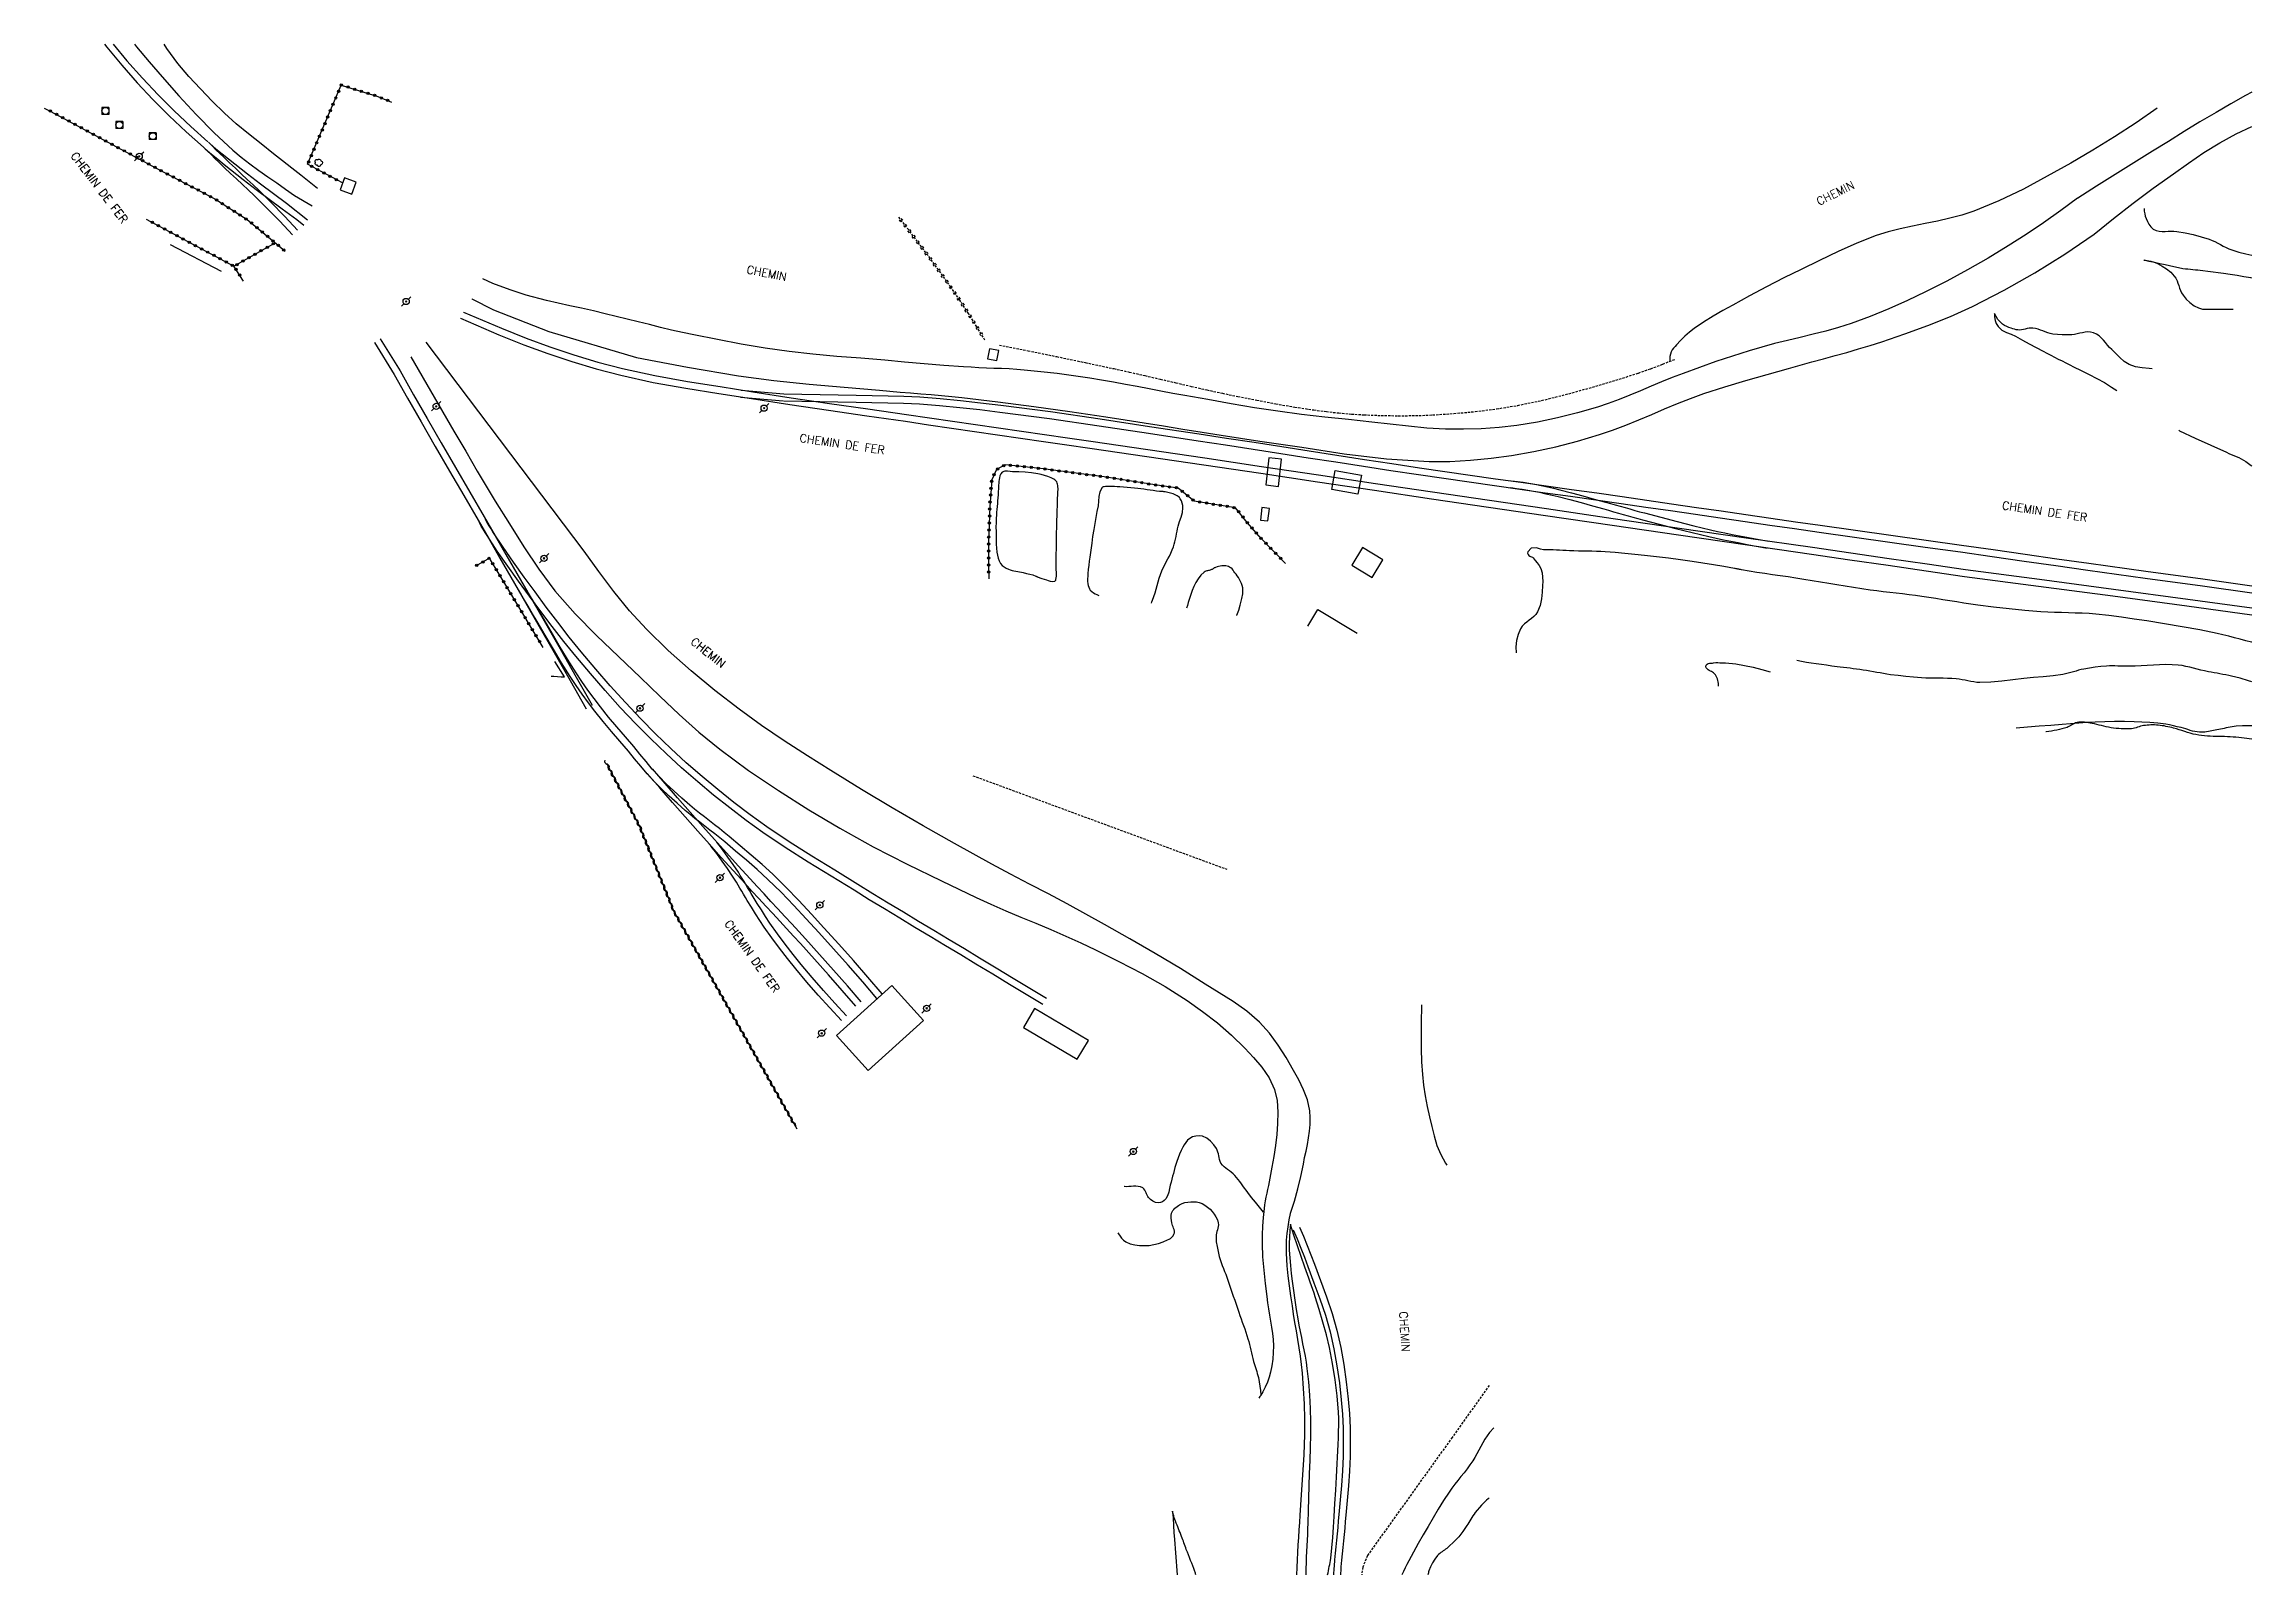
# Model space of a CAD drawing. Header units: millimetres. Extents: x 112268 to 113000, y 154998 to 156000.
# Drawn here: x 112525.6 to 113000, y 155671 to 156000 of the extents above; entities that cross this region are included whole.
import ezdxf

# ---------------------------------------------------------------- set-up
doc = ezdxf.new("R2010")
doc.units = ezdxf.units.MM
doc.linetypes.add('DASHED', pattern=[0.75, 0.5, -0.25])
doc.layers.get('0').update_dxf_attribs({"linetype": 'CONTINUOUS'})
for name, color, linetype in [('W0014', 7, 'CONTINUOUS'), ('W0071', 7, 'CONTINUOUS'), ('W0104', 1, 'CONTINUOUS'), ('W0112', 1, 'DASHED'), ('W0211', 2, 'CONTINUOUS'), ('W0214', 2, 'CONTINUOUS'), ('W0220', 5, 'DASHED'), ('W0240', 7, 'CONTINUOUS'), ('W0241', 7, 'CONTINUOUS'), ('W0300', 7, 'CONTINUOUS'), ('W0303', 7, 'CONTINUOUS'), ('W0310', 3, 'CONTINUOUS'), ('W0323', 7, 'CONTINUOUS'), ('W0420', 7, 'CONTINUOUS'), ('W0473', 7, 'CONTINUOUS'), ('W0515', 5, 'CONTINUOUS'), ('W0700', 7, 'CONTINUOUS'), ('W0989', 7, 'CONTINUOUS')]:
    doc.layers.add(name, color=color, linetype=linetype)
doc.styles.get("Standard").update_dxf_attribs({"font": 'romans.shx', "width": 0.85})

msp = doc.modelspace()

# ---------------------------------------------------------------- texts
at = {"layer": 'W0989'}
for s, rotation, p in [('CHEMIN DE FER', 307.329, (112531.16, 155975.97)), ('CHEMIN', 26.4839, (112907, 155965.26)), ('CHEMIN', 349.0152, (112676.41, 155950.76)), ('CHEMIN DE FER', 351.6941, (112687.81, 155914.53)), ('CHEMIN DE FER', 351.6941, (112946.23, 155900.04)), ('CHEMIN', 321.3578, (112664.33, 155871.27)), ('CHEMIN DE FER', 305.6154, (112671.66, 155810.97)), ('CHEMIN', 273.6849, (112816.78, 155727.57))]:
    msp.add_text(s, height=1.75, rotation=rotation, dxfattribs=at).set_placement(p)

# ---------------------------------------------------------------- blocks, each defined once
blk = doc.blocks.new('T473')
for p, q in [((-0.166667, 0.166667), (0.166667, -0.166667)), ((-0.166667, -0.166667), (0.166667, 0.166667)), ((0.500001, 0.500001), (1.000002, 1.000002)), ((-1.000002, -1.000002), (-0.500001, -0.500001))]:
    blk.add_line(p, q)
blk.add_ellipse((0, 0), major_axis=(0.471405, 0.471405), ratio=1, start_param=5.4977871438, end_param=11.780972451)
blk = doc.blocks.new('T420')
for p, q in [((0.75, 0.75), (-0.75, 0.75)), ((-0.75, 0.75), (-0.75, -0.75)), ((0.75, 0.75), (0.75, -0.75)), ((0.75, -0.75), (-0.75, -0.75))]:
    blk.add_line(p, q)
blk.add_ellipse((0, 0), major_axis=(-0.53, 0.53), ratio=1, start_param=3.926991, end_param=10.210176)
blk = doc.blocks.new('T300')
for p, q in [((-0.8, 0.51), (-0.86, 0.34)), ((-0.86, 0.34), (-0.86, 0.17)), ((-0.86, 0.17), (-0.74, 0.06)), ((-0.69, 0.63), (-0.8, 0.51)), ((-0.8, -0.06), (-0.74, 0.06)), ((-0.74, 0.06), (-0.69, 0.11)), ((-0.57, 0.69), (-0.69, 0.63)), ((-0.46, 0.69), (-0.57, 0.69)), ((-0.29, 0.63), (-0.46, 0.69)), ((-0.29, 0.63), (-0.17, 0.74)), ((-0.23, 0.57), (-0.29, 0.63)), ((-0.17, 0.74), (-0.06, 0.8)), ((-0.06, 0.8), (0.06, 0.8)), ((0.06, 0.8), (0.23, 0.74)), ((0.23, 0.74), (0.34, 0.63)), ((0.34, 0.63), (0.4, 0.51)), ((0.46, 0.46), (0.34, 0.46)), ((0.4, 0.51), (0.4, 0.46)), ((0.57, 0.4), (0.46, 0.46)), ((0.57, 0.4), (0.69, 0.29)), ((0.69, 0.29), (0.74, 0.17)), ((0.74, 0.06), (0.69, -0.17)), ((0.74, 0.17), (0.74, 0.06)), ((-0.8, -0.17), (-0.8, -0.06)), ((-0.8, -0.23), (-0.8, -0.17)), ((-0.74, -0.34), (-0.8, -0.23)), ((-0.69, -0.4), (-0.74, -0.34)), ((-0.51, -0.46), (-0.69, -0.4)), ((-0.4, -0.46), (-0.51, -0.46)), ((-0.4, -0.46), (-0.34, -0.46)), ((-0.34, -0.46), (-0.34, -0.4)), ((-0.34, -0.51), (-0.34, -0.46)), ((-0.29, -0.63), (-0.34, -0.51)), ((-0.17, -0.74), (-0.29, -0.63)), ((-0.06, -0.8), (-0.17, -0.74)), ((0.06, -0.8), (-0.06, -0.8)), ((0.17, -0.74), (0.06, -0.8)), ((0.23, -0.69), (0.17, -0.74)), ((0.29, -0.46), (0.23, -0.46)), ((0.29, -0.63), (0.23, -0.69)), ((0.46, -0.4), (0.29, -0.46)), ((0.34, -0.51), (0.29, -0.63)), ((0.34, -0.51), (0.34, -0.46)), ((0.57, -0.34), (0.46, -0.4)), ((0.63, -0.29), (0.57, -0.34)), ((0.69, -0.17), (0.63, -0.29))]:
    blk.add_line(p, q)
blk = doc.blocks.new('t323o')
at = {"color": 0, "linetype": 'Continuous'}
for radius in [0.25, 0.15]:
    blk.add_circle((0, 0), radius, dxfattribs=at)
blk = doc.blocks.new('t310o')
at = {"color": 0, "linetype": 'Continuous'}
for centre, start, end in [((-0.5, 0.38), 216.8699, 323.1304), ((0.5, -0.37), 36.8699, 143.1303)]:
    blk.add_arc(centre, 0.625, start, end, dxfattribs=at)
blk = doc.blocks.new('t220o')
at = {"color": 0, "linetype": 'Continuous'}
for p, q in [((-0.25, 0.25), (0.25, 0.25)), ((-0.25, -0.25), (0.25, -0.25))]:
    blk.add_line(p, q, dxfattribs=at)

# ---------------------------------------------------------------- linework, layer by layer
at = {"layer": 'W0014'}
for points in [[(112637.42, 155864), (112635.29, 155867.34)], [(112634.56, 155864.15), (112635.12, 155864.18), (112636.66, 155864.01), (112637.42, 155864)]]:
    msp.add_lwpolyline(points, dxfattribs=at)
at = {"layer": 'W0071'}
for points in [[(112545.01, 156000), (112545.45, 155999.44), (112548.14, 155996.19), (112550.9, 155993), (112554.54, 155988.9), (112558.25, 155984.85), (112562.1, 155980.92), (112566.14, 155977.19), (112567.94, 155975.68), (112569.79, 155974.24), (112571.69, 155972.85), (112573.61, 155971.49), (112575.54, 155970.16), (112577.47, 155968.84), (112579.4, 155967.5), (112583.18, 155965.27)], [(112584.34, 155969), (112584.34, 155969), (112584.34, 155969), (112580.75, 155971.85), (112578.77, 155973.36), (112576.81, 155974.89), (112574.86, 155976.43), (112572.18, 155978.56), (112569.49, 155980.7), (112566.86, 155982.9), (112564.31, 155985.2), (112561.68, 155987.74), (112559.14, 155990.37), (112556.68, 155993.08), (112554.32, 155995.87), (112553.51, 155996.91), (112552.73, 155997.98), (112551.97, 155999.07), (112551.35, 156000)], [(113000, 155989.69), (112998.66, 155988.99), (112995.47, 155987.16), (112992.3, 155985.33), (112988.85, 155983.31), (112985.45, 155981.21), (112982.07, 155979.08), (112978.68, 155976.97), (112974.65, 155974.47), (112970.62, 155971.96), (112966.59, 155969.45), (112962.57, 155966.93)], [(112966.1, 155959.14), (112970.25, 155962.52), (112974.48, 155965.81), (112978.77, 155969.01), (112983.13, 155972.13), (112986.41, 155974.42), (112989.71, 155976.68), (112993.1, 155978.82), (112996.62, 155980.74), (113000, 155982.31)], [(112962.56, 155966.93), (112958.93, 155964.24), (112955.23, 155961.63), (112951.47, 155959.1), (112947.65, 155956.67), (112943.31, 155954.02), (112938.9, 155951.48), (112934.44, 155949.04), (112929.9, 155946.73), (112925.98, 155944.88), (112922.01, 155943.12), (112917.99, 155941.48), (112913.91, 155939.99), (112911.2, 155939.12), (112908.47, 155938.34), (112905.72, 155937.63), (112902.96, 155936.96), (112900.2, 155936.3), (112897.44, 155935.63), (112894.7, 155934.9), (112891.97, 155934.11), (112888.39, 155932.97), (112884.83, 155931.76), (112881.29, 155930.5), (112877.76, 155929.22), (112875.45, 155928.34), (112873.16, 155927.41), (112870.89, 155926.46), (112868.61, 155925.49), (112866.33, 155924.55), (112864.03, 155923.64), (112861.71, 155922.79), (112859.36, 155922.01), (112855.1, 155920.77), (112850.8, 155919.67), (112846.46, 155918.75), (112842.07, 155918.03), (112838.24, 155917.59), (112834.4, 155917.34), (112830.55, 155917.24), (112826.7, 155917.27), (112822.73, 155917.47), (112818.78, 155917.86), (112814.84, 155918.32), (112810.9, 155918.76), (112805.84, 155919.29), (112800.79, 155919.82), (112795.74, 155920.41), (112790.7, 155921.08), (112785.68, 155921.84), (112780.67, 155922.7), (112775.67, 155923.59), (112770.67, 155924.48), (112768.12, 155924.94), (112765.57, 155925.42), (112763.02, 155925.91), (112760.47, 155926.4), (112757.92, 155926.88), (112755.37, 155927.35), (112752.81, 155927.79), (112750.25, 155928.2), (112746.74, 155928.71), (112743.23, 155929.18), (112739.72, 155929.6), (112736.19, 155929.95), (112734.57, 155930.08), (112732.94, 155930.18), (112731.31, 155930.26), (112729.68, 155930.32), (112728.05, 155930.39), (112726.43, 155930.46), (112724.8, 155930.54), (112723.17, 155930.64), (112718.94, 155930.95), (112714.7, 155931.31), (112710.47, 155931.68), (112706.24, 155932.06), (112701.09, 155932.48), (112695.94, 155932.89), (112690.79, 155933.35), (112685.66, 155933.95), (112680.51, 155934.69), (112675.38, 155935.54), (112670.27, 155936.49), (112665.17, 155937.5), (112662.78, 155938.02), (112660.39, 155938.56), (112658.01, 155939.13), (112655.63, 155939.71), (112653.25, 155940.31), (112650.87, 155940.9), (112648.5, 155941.49), (112646.12, 155942.07), (112643.6, 155942.65), (112641.07, 155943.22), (112638.54, 155943.77), (112636.01, 155944.33), (112633.49, 155944.9), (112629.15, 155946.08), (112625.73, 155947.17), (112621.99, 155948.58), (112621.99, 155948.58), (112619.82, 155949.53), (112619.82, 155949.53), (112619.82, 155949.53)], [(112617.48, 155945.29), (112617.48, 155945.29), (112617.48, 155945.29), (112617.48, 155945.29), (112622.14, 155942.88), (112633.99, 155938.24), (112652.86, 155932.64), (112663.82, 155930.56), (112674.81, 155928.72), (112682.36, 155927.69), (112689.94, 155926.93), (112697.52, 155926.3), (112705.1, 155925.62), (112707.31, 155925.42), (112709.53, 155925.23), (112711.74, 155925.05), (112713.96, 155924.87), (112716.17, 155924.69), (112718.39, 155924.49), (112720.6, 155924.28), (112722.81, 155924.05), (112730.55, 155923.13), (112738.28, 155922.1), (112745.99, 155921.01), (112753.7, 155919.89), (112757.85, 155919.27), (112761.99, 155918.62), (112766.13, 155917.95), (112770.26, 155917.27), (112774.4, 155916.59), (112778.54, 155915.93), (112782.68, 155915.29), (112786.83, 155914.7), (112795.87, 155913.36), (112804.93, 155911.98), (112814.04, 155910.86), (112823.2, 155910.3), (112827.65, 155910.31), (112832.08, 155910.55), (112836.5, 155910.99), (112840.9, 155911.59), (112845.68, 155912.44), (112850.43, 155913.48), (112855.12, 155914.69), (112859.78, 155916.07), (112862.64, 155917.03), (112865.46, 155918.09), (112868.26, 155919.23), (112871.03, 155920.41), (112873.8, 155921.59), (112876.58, 155922.76), (112879.38, 155923.87), (112882.22, 155924.89), (112886.73, 155926.36), (112891.28, 155927.69), (112895.85, 155928.97), (112900.41, 155930.28), (112902.91, 155930.99), (112905.43, 155931.69), (112907.94, 155932.37), (112910.46, 155933.06), (112912.97, 155933.75), (112915.48, 155934.48), (112917.97, 155935.24), (112920.45, 155936.04), (112925.41, 155937.74), (112930.34, 155939.52), (112935.21, 155941.45), (112939.99, 155943.62), (112946.75, 155947.09), (112953.37, 155950.83), (112959.82, 155954.85), (112966.1, 155959.14)], [(112793.44, 155748.71), (112794.25, 155751.32), (112794.98, 155753.95), (112795.62, 155756.61), (112796.17, 155759.28), (112796.45, 155760.69), (112796.75, 155762.1), (112797.04, 155763.51), (112797.31, 155764.93), (112797.52, 155766.37), (112797.64, 155767.83), (112797.66, 155769.3), (112797.54, 155770.76), (112797.03, 155773.07), (112796.2, 155775.28), (112795.17, 155777.38), (112794.07, 155779.42), (112792.5, 155782.18), (112790.78, 155784.87), (112788.88, 155787.42), (112786.73, 155789.8), (112784.03, 155792.15), (112781.1, 155794.21), (112778.07, 155796.1), (112775.07, 155797.98), (112769.75, 155801.32), (112764.35, 155804.54), (112758.91, 155807.68), (112753.45, 155810.78), (112749.45, 155813.01), (112745.42, 155815.2), (112741.38, 155817.35), (112737.33, 155819.48), (112733.27, 155821.62), (112729.23, 155823.77), (112725.2, 155825.95), (112721.2, 155828.18), (112714.5, 155832), (112707.83, 155835.87), (112701.2, 155839.83), (112694.64, 155843.88), (112689.62, 155847.05), (112684.63, 155850.26), (112679.71, 155853.58), (112674.91, 155857.07), (112669.71, 155861.11), (112664.62, 155865.28), (112659.68, 155869.64), (112654.98, 155874.26), (112651.37, 155878.23), (112647.98, 155882.38), (112644.74, 155886.65), (112641.6, 155890.99), (112607.63, 155935.98)], [(112604.36, 155932.79), (112613.63, 155916.82), (112614.9, 155914.67), (112616.16, 155912.52), (112617.41, 155910.36), (112618.66, 155908.21), (112619.92, 155906.06), (112621.21, 155903.92), (112622.52, 155901.8), (112625.57, 155896.89), (112628.64, 155891.98), (112631.85, 155887.15), (112635.35, 155882.52), (112639.66, 155877.58), (112644.25, 155872.89), (112648.98, 155868.36), (112653.72, 155863.86), (112657.85, 155859.89), (112662.02, 155855.95), (112666.29, 155852.11), (112670.74, 155848.48), (112676.96, 155843.88), (112683.36, 155839.55), (112689.9, 155835.43), (112696.54, 155831.48), (112703.73, 155827.49), (112711.05, 155823.74), (112718.44, 155820.14), (112725.86, 155816.61), (112729.04, 155815.15), (112732.25, 155813.75), (112735.48, 155812.39), (112738.71, 155811.04), (112741.94, 155809.69), (112745.16, 155808.31), (112748.35, 155806.87), (112751.51, 155805.35), (112756.54, 155802.83), (112761.53, 155800.24), (112766.44, 155797.46), (112771.2, 155794.43), (112774.49, 155792.11), (112777.69, 155789.66), (112780.76, 155787.03), (112783.63, 155784.19), (112785.47, 155782.21), (112787.25, 155780.13), (112788.83, 155777.84), (112789.99, 155775.32), (112790.55, 155772.92), (112790.69, 155770.46), (112790.59, 155768.04), (112790.44, 155765.65), (112790.22, 155763.29), (112789.84, 155760.95), (112789.4, 155758.62), (112788.97, 155756.29), (112788.82, 155755.47), (112788.65, 155754.65), (112788.48, 155753.83), (112788.31, 155753.01), (112788.13, 155752.2), (112787.98, 155751.37), (112787.84, 155750.55), (112787.72, 155749.72), (112787.52, 155747.84), (112787.38, 155745.96), (112787.3, 155744.07), (112787.29, 155742.18), (112787.41, 155739.32), (112787.65, 155736.48), (112787.97, 155733.64), (112788.29, 155730.81), (112788.46, 155729.49), (112788.67, 155728.17), (112788.9, 155726.85), (112789.13, 155725.54), (112789.35, 155724.22), (112789.53, 155722.89), (112789.66, 155721.55), (112789.72, 155720.21), (112789.71, 155718.79), (112789.61, 155717.37), (112789.42, 155715.96), (112789.13, 155714.56), (112788.82, 155713.47), (112788.43, 155712.4), (112787.98, 155711.36), (112787.48, 155710.34), (112787.28, 155709.99), (112787.07, 155709.65), (112786.84, 155709.32), (112786.6, 155709.01)], [(112794.8, 155671), (112794.83, 155672.61), (112794.89, 155674.22), (112794.98, 155675.83), (112795.07, 155677.44), (112795.18, 155679.04), (112795.29, 155680.65), (112795.39, 155682.25), (112795.48, 155683.86), (112795.74, 155688.18), (112796.06, 155692.49), (112796.34, 155696.82), (112796.48, 155701.14), (112796.47, 155704.45), (112796.4, 155707.76), (112796.23, 155711.06), (112795.98, 155714.36), (112795.78, 155716.18), (112795.54, 155717.99), (112795.27, 155719.81), (112794.98, 155721.61), (112794.67, 155723.42), (112794.37, 155725.22), (112794.08, 155727.03), (112793.81, 155728.84), (112793.51, 155730.98), (112793.19, 155733.11), (112792.91, 155735.26), (112792.7, 155737.4), (112792.6, 155738.79), (112792.54, 155740.17), (112792.52, 155741.56), (112792.57, 155742.95), (112792.69, 155744.39), (112792.88, 155745.83), (112793.13, 155747.27), (112793.44, 155748.68)]]:
    msp.add_lwpolyline(points, dxfattribs=at)
at = {"layer": 'W0104'}
for points in [[(112589.17, 155968.71), (112591.66, 155967.77), (112592.62, 155970.31), (112590.13, 155971.25)], [(112728.72, 155934.52), (112728.3, 155932.38), (112730.3, 155931.99), (112730.72, 155934.13)], [(112788.77, 155911.1), (112788.08, 155905.25), (112790.82, 155904.93), (112791.51, 155910.78)], [(112803.03, 155908.35), (112808.65, 155907.34), (112807.91, 155903.24), (112802.29, 155904.25)], [(112787.24, 155900.38), (112786.93, 155897.71), (112788.56, 155897.52), (112788.87, 155900.19), (112787.24, 155900.38)], [(112808.86, 155891.81), (112806.58, 155888.02), (112810.97, 155885.37), (112813.26, 155889.16)], [(112714.55, 155790.14), (112702.65, 155779.4), (112695.87, 155786.91), (112707.76, 155797.65)], [(112736.04, 155788.65), (112747.59, 155781.84), (112749.98, 155785.88), (112738.43, 155792.7)]]:
    msp.add_lwpolyline(points, close=True, dxfattribs=at)
for points in [[(112797.11, 155874.94), (112799.28, 155878.52)], [(112799.28, 155878.52), (112807.75, 155873.38)]]:
    msp.add_lwpolyline(points, dxfattribs=at)
at = {"layer": 'W0112'}
for points in [[(112730.84, 155935.33), (112737, 155934.1), (112743.15, 155932.84), (112749.29, 155931.56), (112755.43, 155930.25), (112758.77, 155929.52), (112762.1, 155928.76), (112765.43, 155927.99), (112768.76, 155927.22), (112772.09, 155926.45), (112775.43, 155925.69), (112778.76, 155924.96), (112782.11, 155924.27), (112786.17, 155923.47), (112790.24, 155922.69), (112794.33, 155921.99), (112798.42, 155921.37), (112801.11, 155921.03), (112803.8, 155920.73), (112806.5, 155920.5), (112809.21, 155920.33), (112812.89, 155920.19), (112816.57, 155920.13), (112820.26, 155920.16), (112823.94, 155920.3), (112828.53, 155920.61), (112833.12, 155921.03), (112837.68, 155921.6), (112842.23, 155922.35), (112848.13, 155923.58), (112853.97, 155925.06), (112859.76, 155926.7), (112865.52, 155928.45), (112868.17, 155929.31), (112870.81, 155930.23), (112873.42, 155931.22), (112876.01, 155932.26)], [(112725.17, 155842.76), (112779.7, 155822.66)], [(112836.11, 155711.73), (112828.15, 155700.54), (112809.92, 155675.13), (112808.93, 155672.64), (112808.72, 155671)]]:
    msp.add_lwpolyline(points, dxfattribs=at)
at = {"layer": 'W0211'}
for points in [[(112979.62, 155986.22), (112975.11, 155983.09), (112970.51, 155980.07), (112965.83, 155977.18), (112961.08, 155974.42), (112956.02, 155971.6), (112950.9, 155968.86), (112945.66, 155966.33), (112940.28, 155964.13), (112937.7, 155963.27), (112935.07, 155962.57), (112932.43, 155961.97), (112929.77, 155961.44), (112927.11, 155960.91), (112924.46, 155960.33), (112921.83, 155959.66), (112919.24, 155958.84), (112915.11, 155957.25), (112911.07, 155955.44), (112907.09, 155953.52), (112903.13, 155951.58), (112899.41, 155949.74), (112895.73, 155947.86), (112892.06, 155945.91), (112888.44, 155943.91), (112886.33, 155942.73), (112884.23, 155941.54), (112882.16, 155940.28), (112880.17, 155938.89), (112879.16, 155938.08), (112878.18, 155937.23), (112877.25, 155936.32), (112876.36, 155935.39), (112876.04, 155935.04), (112875.72, 155934.69), (112875.43, 155934.31), (112875.21, 155933.89), (112875.04, 155933.4), (112874.94, 155932.9), (112874.9, 155932.38), (112874.93, 155931.86)], [(112976.78, 155953.55), (112977.54, 155953.48), (112978.3, 155953.34), (112979.04, 155953.12), (112979.75, 155952.83), (112980.74, 155952.3), (112981.69, 155951.69), (112982.57, 155950.98), (112983.34, 155950.15), (112983.67, 155949.67), (112983.92, 155949.16), (112984.12, 155948.63), (112984.3, 155948.1), (112984.47, 155947.57), (112984.67, 155947.04), (112984.91, 155946.52), (112985.23, 155946.04), (112985.92, 155945.21), (112986.69, 155944.45), (112987.57, 155943.79), (112988.55, 155943.29), (112989.42, 155943.06), (112990.32, 155943.01), (112991.21, 155943.04), (112992.08, 155943.04), (112992.67, 155943.02), (112993.26, 155943.02), (112993.85, 155943.03), (112994.45, 155943.05), (112995.04, 155943.05), (112995.64, 155943.03), (112995.99, 155943.01)], [(112978.58, 155930.22), (112977.9, 155930.27), (112976.46, 155930.4), (112975.03, 155930.67), (112973.66, 155931.17), (112972.59, 155931.82), (112971.64, 155932.65), (112970.77, 155933.53), (112969.89, 155934.36), (112969.42, 155934.83), (112968.99, 155935.32), (112968.57, 155935.84), (112968.15, 155936.34), (112967.69, 155936.84), (112967.17, 155937.3), (112966.59, 155937.69), (112965.95, 155937.98), (112965.36, 155938.12), (112964.76, 155938.14), (112964.16, 155938.09), (112963.58, 155937.98), (112963.03, 155937.85), (112962.47, 155937.71), (112961.91, 155937.61), (112961.34, 155937.55), (112960.31, 155937.53), (112959.27, 155937.52), (112958.24, 155937.56), (112957.21, 155937.67), (112956.66, 155937.79), (112956.13, 155937.95), (112955.62, 155938.15), (112955.1, 155938.35), (112954.59, 155938.55), (112954.06, 155938.73), (112953.52, 155938.86), (112952.96, 155938.95), (112952.55, 155938.96), (112952.13, 155938.92), (112951.72, 155938.85), (112951.32, 155938.76), (112950.92, 155938.68), (112950.51, 155938.6), (112950.1, 155938.56), (112949.68, 155938.57), (112949.32, 155938.62), (112948.97, 155938.72), (112948.62, 155938.84), (112948.28, 155938.96), (112947.81, 155939.13), (112947.33, 155939.3), (112946.87, 155939.52), (112946.44, 155939.8), (112945.91, 155940.29), (112945.44, 155940.85), (112945.05, 155941.45), (112944.73, 155942.1)], [(112756.31, 155744.54), (112756.46, 155744.29), (112756.78, 155743.82), (112757.12, 155743.36), (112757.52, 155742.94), (112757.99, 155742.59), (112758.95, 155742.16), (112759.97, 155741.91), (112760.99, 155741.79), (112762.02, 155741.76), (112763.05, 155741.82), (112764.06, 155741.99), (112765.06, 155742.25), (112766.02, 155742.61), (112766.34, 155742.74), (112766.67, 155742.86), (112766.99, 155742.98), (112767.31, 155743.13), (112767.63, 155743.32), (112767.93, 155743.56), (112768.18, 155743.85), (112768.37, 155744.19), (112768.46, 155744.53), (112768.46, 155744.87), (112768.4, 155745.21), (112768.3, 155745.52), (112768.18, 155745.8), (112768.06, 155746.09), (112767.95, 155746.38), (112767.89, 155746.69), (112767.82, 155747.18), (112767.75, 155747.68), (112767.73, 155748.21), (112767.85, 155748.72), (112767.98, 155749.01), (112768.15, 155749.29), (112768.35, 155749.55), (112768.57, 155749.78), (112768.8, 155749.99), (112769.05, 155750.19), (112769.31, 155750.37), (112769.58, 155750.54), (112770.14, 155750.81), (112770.73, 155751.01), (112771.34, 155751.13), (112771.96, 155751.19), (112772.58, 155751.19), (112773.2, 155751.14), (112773.81, 155751.01), (112774.39, 155750.8), (112775.02, 155750.47), (112775.59, 155750.06), (112776.11, 155749.58), (112776.58, 155749.07), (112777.01, 155748.53), (112777.39, 155747.95), (112777.7, 155747.32), (112777.89, 155746.64), (112777.92, 155746.26), (112777.89, 155745.87), (112777.82, 155745.5), (112777.72, 155745.14), (112777.61, 155744.78), (112777.51, 155744.43), (112777.44, 155744.06), (112777.41, 155743.68), (112777.47, 155742.61), (112777.63, 155741.54), (112777.85, 155740.49), (112778.11, 155739.45), (112778.3, 155738.79), (112778.51, 155738.14), (112778.74, 155737.5), (112778.98, 155736.87), (112779.23, 155736.23), (112779.48, 155735.6), (112779.72, 155734.97), (112779.96, 155734.33), (112780.25, 155733.47), (112780.55, 155732.62), (112780.83, 155731.76), (112781.12, 155730.9), (112781.41, 155730.04), (112781.7, 155729.19), (112781.99, 155728.33), (112782.28, 155727.47), (112782.53, 155726.75), (112782.79, 155726.04), (112783.05, 155725.32), (112783.31, 155724.6), (112783.56, 155723.89), (112783.81, 155723.17), (112784.05, 155722.44), (112784.27, 155721.72), (112784.45, 155721.12), (112784.6, 155720.52), (112784.75, 155719.91), (112784.89, 155719.31), (112785.03, 155718.7), (112785.17, 155718.1), (112785.32, 155717.49), (112785.48, 155716.89), (112785.61, 155716.46), (112785.74, 155716.03), (112785.88, 155715.6), (112786.02, 155715.17), (112786.15, 155714.74), (112786.28, 155714.31), (112786.4, 155713.88), (112786.5, 155713.44), (112786.69, 155712.49), (112786.83, 155711.54), (112786.94, 155710.59), (112787.01, 155709.63)], [(112793.4, 155746.37), (112793.27, 155744.98), (112793.18, 155743.59), (112793.14, 155742.2), (112793.15, 155740.8), (112793.23, 155739.13), (112793.38, 155737.46), (112793.57, 155735.79), (112793.77, 155734.13), (112794.04, 155732.09), (112794.34, 155730.06), (112794.66, 155728.03), (112795, 155726), (112795.23, 155724.67), (112795.49, 155723.34), (112795.75, 155722.01), (112796.02, 155720.68), (112796.28, 155719.36), (112796.53, 155718.02), (112796.75, 155716.69), (112796.94, 155715.34), (112797.25, 155712.49), (112797.48, 155709.64), (112797.63, 155706.78), (112797.73, 155703.91), (112797.73, 155701.13), (112797.65, 155698.35), (112797.54, 155695.58), (112797.44, 155692.8), (112797.37, 155690.14), (112797.3, 155687.47), (112797.22, 155684.8), (112797.13, 155682.13), (112797.08, 155680.91), (112797.03, 155679.68), (112796.96, 155678.46), (112796.9, 155677.23), (112796.84, 155676.01), (112796.79, 155674.78), (112796.74, 155673.56), (112796.71, 155672.33), (112796.71, 155672), (112796.7, 155671.67), (112796.69, 155671.33), (112796.68, 155671)], [(112773.08, 155671), (112773.02, 155671.19), (112772.96, 155671.38), (112772.9, 155671.56), (112772.84, 155671.75), (112772.63, 155672.35), (112772.41, 155672.94), (112772.18, 155673.53), (112771.94, 155674.12), (112771.71, 155674.7), (112771.47, 155675.29), (112771.24, 155675.87), (112771.01, 155676.46), (112770.88, 155676.81), (112770.75, 155677.16), (112770.63, 155677.51), (112770.5, 155677.86), (112770.38, 155678.21), (112770.25, 155678.56), (112770.12, 155678.91), (112769.99, 155679.25), (112769.83, 155679.66), (112769.67, 155680.08), (112769.51, 155680.48), (112769.34, 155680.89), (112769.18, 155681.3), (112769.02, 155681.71), (112768.86, 155682.12), (112768.71, 155682.54), (112768.57, 155682.91), (112768.43, 155683.29), (112768.31, 155683.67), (112768.19, 155684.05), (112768.15, 155684.21), (112768.11, 155684.38), (112768.08, 155684.55), (112768.05, 155684.72)]]:
    msp.add_lwpolyline(points, dxfattribs=at)
at = {"layer": 'W0214'}
for points in [[(112976.84, 155964.65), (112976.88, 155964.1), (112976.97, 155963.55), (112977.11, 155963.02), (112977.3, 155962.5), (112977.56, 155961.89), (112977.85, 155961.28), (112978.26, 155960.71), (112978.8, 155960.26), (112979.41, 155959.97), (112980.06, 155959.81), (112980.71, 155959.74), (112981.37, 155959.74), (112981.99, 155959.77), (112982.62, 155959.8), (112983.24, 155959.8), (112983.87, 155959.73), (112985.64, 155959.42), (112987.39, 155959.06), (112989.14, 155958.62), (112990.85, 155958.07), (112991.48, 155957.83), (112992.08, 155957.55), (112992.68, 155957.24), (112993.27, 155956.92), (112993.85, 155956.6), (112994.45, 155956.29), (112995.06, 155956.01), (112995.68, 155955.76), (112997.18, 155955.3), (112998.72, 155954.93), (113000, 155954.67)], [(113000, 155949.7), (112999.77, 155949.74), (112998.31, 155950.01), (112996.84, 155950.26), (112995.37, 155950.49), (112993.89, 155950.7), (112992.79, 155950.86), (112991.68, 155951.01), (112990.57, 155951.15), (112989.46, 155951.28), (112988.92, 155951.34), (112988.39, 155951.39), (112987.86, 155951.44), (112987.33, 155951.49), (112986.79, 155951.54), (112986.26, 155951.6), (112985.73, 155951.66), (112985.2, 155951.74), (112984.23, 155951.92), (112983.27, 155952.13), (112982.32, 155952.35), (112981.36, 155952.56), (112980.23, 155952.81), (112979.1, 155953.05), (112977.97, 155953.29), (112976.84, 155953.54)], [(112944.73, 155942.1), (112944.7, 155941.36), (112944.82, 155940.63), (112945.08, 155939.94), (112945.47, 155939.32), (112946.28, 155938.56), (112947.27, 155938.04), (112948.29, 155937.64), (112949.22, 155937.2), (112950.7, 155936.39), (112952.18, 155935.57), (112953.67, 155934.77), (112955.16, 155933.98), (112955.96, 155933.55), (112956.78, 155933.14), (112957.59, 155932.72), (112958.4, 155932.31), (112959.22, 155931.9), (112960.03, 155931.48), (112960.85, 155931.07), (112961.66, 155930.66), (112963.33, 155929.82), (112965.01, 155929), (112966.68, 155928.15), (112968.31, 155927.25), (112969.86, 155926.3), (112971.02, 155925.53)], [(112984.3, 155917.01), (112984.47, 155916.92), (112987.81, 155915.34), (112991.18, 155913.82), (112994.53, 155912.27), (112995.06, 155912.03), (112995.59, 155911.8), (112996.13, 155911.58), (112996.66, 155911.36), (112997.2, 155911.13), (112997.73, 155910.88), (112998.24, 155910.6), (112998.74, 155910.28), (112999.82, 155909.44), (113000, 155909.26)], [(112787.61, 155748.98), (112786.75, 155750.03), (112785.9, 155751.08), (112785.05, 155752.13), (112784.21, 155753.2), (112783.86, 155753.65), (112783.52, 155754.12), (112783.19, 155754.59), (112782.86, 155755.06), (112782.52, 155755.53), (112782.17, 155755.99), (112781.8, 155756.43), (112781.42, 155756.87), (112781.07, 155757.21), (112780.69, 155757.52), (112780.3, 155757.82), (112779.9, 155758.1), (112779.5, 155758.4), (112779.13, 155758.73), (112778.78, 155759.08), (112778.47, 155759.49), (112778.28, 155759.86), (112778.14, 155760.26), (112778.05, 155760.67), (112777.98, 155761.07), (112777.9, 155761.48), (112777.81, 155761.88), (112777.67, 155762.28), (112777.48, 155762.65), (112776.91, 155763.46), (112776.25, 155764.21), (112775.44, 155764.85), (112774.49, 155765.27), (112773.78, 155765.38), (112773.06, 155765.32), (112772.37, 155765.12), (112771.74, 155764.8), (112771.26, 155764.42), (112770.88, 155763.95), (112770.58, 155763.44), (112770.29, 155762.94), (112769.89, 155762.19), (112769.55, 155761.41), (112769.26, 155760.61), (112768.97, 155759.82), (112768.77, 155759.19), (112768.58, 155758.57), (112768.41, 155757.94), (112768.24, 155757.3), (112768.08, 155756.67), (112767.92, 155756.04), (112767.75, 155755.41), (112767.56, 155754.78), (112767.39, 155754.04), (112767.24, 155753.26), (112767.01, 155752.49), (112766.6, 155751.8), (112766.29, 155751.47), (112765.92, 155751.2), (112765.5, 155751.01), (112765.03, 155750.93), (112764.4, 155751.04), (112763.84, 155751.31), (112763.35, 155751.68), (112762.92, 155752.08), (112762.72, 155752.31), (112762.58, 155752.58), (112762.46, 155752.86), (112762.36, 155753.13), (112762.24, 155753.41), (112762.09, 155753.69), (112761.9, 155753.94), (112761.65, 155754.15), (112761.17, 155754.37), (112760.67, 155754.49), (112760.15, 155754.54), (112759.64, 155754.53), (112759.16, 155754.49), (112758.68, 155754.44), (112758.19, 155754.43), (112757.71, 155754.46), (112757.64, 155754.47)], [(112801.39, 155671), (112801.47, 155671.45), (112801.56, 155671.89), (112801.65, 155672.33), (112801.75, 155672.78), (112801.84, 155673.22), (112801.92, 155673.67), (112802, 155674.11), (112802.06, 155674.56), (112802.3, 155676.8), (112802.48, 155679.04), (112802.63, 155681.28), (112802.77, 155683.52), (112802.96, 155686.36), (112803.14, 155689.2), (112803.3, 155692.04), (112803.43, 155694.89), (112803.5, 155696.27), (112803.57, 155697.65), (112803.64, 155699.04), (112803.71, 155700.42), (112803.75, 155701.81), (112803.77, 155703.19), (112803.76, 155704.58), (112803.71, 155705.97), (112803.43, 155709.46), (112803, 155712.94), (112802.44, 155716.4), (112801.77, 155719.84), (112801.13, 155722.6), (112800.38, 155725.33), (112799.57, 155728.04), (112798.72, 155730.74), (112798.46, 155731.54), (112798.19, 155732.35), (112797.91, 155733.15), (112797.62, 155733.94), (112797.33, 155734.74), (112797.04, 155735.53), (112796.75, 155736.33), (112796.47, 155737.13), (112795.69, 155739.42), (112794.92, 155741.71), (112794.15, 155744), (112793.4, 155746.29)], [(112768.05, 155684.69), (112768.16, 155683.16), (112768.27, 155681.64), (112768.37, 155680.12), (112768.48, 155678.6), (112768.55, 155677.65), (112768.62, 155676.7), (112768.69, 155675.75), (112768.76, 155674.8), (112768.83, 155673.85), (112768.91, 155672.9), (112768.97, 155671.95), (112769.04, 155671)]]:
    msp.add_lwpolyline(points, dxfattribs=at)
at = {"layer": 'W0220'}
msp.add_lwpolyline([(112727.74, 155936.37), (112725.99, 155939.27), (112724.19, 155942.14), (112722.33, 155944.97), (112720.43, 155947.77), (112715.97, 155953.97), (112711.36, 155960.06), (112709.1, 155962.98)], dxfattribs=at)
at = {"layer": 'W0240'}
msp.add_lwpolyline([(112885.39, 155862.02), (112885.35, 155862.56), (112885.16, 155863.56), (112884.73, 155864.48), (112884.56, 155864.69), (112884.34, 155864.87), (112884.11, 155865.02), (112883.87, 155865.14), (112883.64, 155865.26), (112883.4, 155865.38), (112883.18, 155865.53), (112882.98, 155865.71), (112882.87, 155865.8), (112882.73, 155865.92), (112882.63, 155866.09), (112882.63, 155866.29), (112882.76, 155866.54), (112882.96, 155866.73), (112883.19, 155866.86), (112883.45, 155866.93), (112883.66, 155866.96), (112883.88, 155866.97), (112884.1, 155866.98), (112884.32, 155867.01), (112884.78, 155867.07), (112885.24, 155867.07), (112885.69, 155867.04), (112886.15, 155867.02), (112886.89, 155867), (112887.63, 155866.96), (112888.37, 155866.9), (112889.1, 155866.8), (112890.98, 155866.48), (112892.84, 155866.08), (112894.69, 155865.61), (112896.52, 155865.08)], dxfattribs=at)
at = {"layer": 'W0241'}
for points in [[(113000, 155871.44), (112999.94, 155871.46), (112998.7, 155871.77), (112997.48, 155872.1), (112996.25, 155872.43), (112995.03, 155872.76), (112993.79, 155873.07), (112992.55, 155873.35), (112988.79, 155874.1), (112985.01, 155874.78), (112981.22, 155875.42), (112977.43, 155876.02), (112974.71, 155876.44), (112971.98, 155876.84), (112969.25, 155877.2), (112966.5, 155877.49), (112965.02, 155877.6), (112963.54, 155877.68), (112962.06, 155877.73), (112960.57, 155877.77), (112959.09, 155877.81), (112957.61, 155877.86), (112956.13, 155877.92), (112954.64, 155878.02), (112951.25, 155878.29), (112947.85, 155878.62), (112944.46, 155878.99), (112941.08, 155879.41), (112939.58, 155879.62), (112938.08, 155879.85), (112936.58, 155880.1), (112935.09, 155880.35), (112933.6, 155880.6), (112932.1, 155880.85), (112930.61, 155881.09), (112929.11, 155881.31), (112927.72, 155881.5), (112926.34, 155881.67), (112924.95, 155881.83), (112923.56, 155881.98), (112922.17, 155882.14), (112920.78, 155882.3), (112919.39, 155882.47), (112918.01, 155882.66), (112916.22, 155882.92), (112914.42, 155883.2), (112912.63, 155883.49), (112910.85, 155883.79), (112909.06, 155884.09), (112907.27, 155884.39), (112905.48, 155884.68), (112903.7, 155884.97), (112902.02, 155885.23), (112900.35, 155885.48), (112898.67, 155885.73), (112897, 155885.97), (112895.32, 155886.22), (112893.65, 155886.47), (112891.98, 155886.74), (112890.31, 155887.03), (112890.12, 155887.06), (112889.93, 155887.1), (112889.74, 155887.14), (112889.55, 155887.18), (112889.37, 155887.22), (112889.18, 155887.25), (112888.99, 155887.29), (112888.8, 155887.33), (112886.54, 155887.73), (112884.29, 155888.11), (112882.02, 155888.47), (112879.76, 155888.81), (112877.19, 155889.16), (112874.62, 155889.5), (112872.05, 155889.81), (112869.47, 155890.1), (112867.37, 155890.33), (112865.27, 155890.54), (112863.17, 155890.73), (112861.06, 155890.88), (112860.1, 155890.93), (112859.14, 155890.97), (112858.17, 155891), (112857.21, 155891.02), (112856.24, 155891.04), (112855.28, 155891.06), (112854.31, 155891.08), (112853.35, 155891.11), (112852.65, 155891.14), (112851.95, 155891.18), (112851.25, 155891.23), (112850.56, 155891.27), (112849.86, 155891.31), (112849.16, 155891.33), (112848.45, 155891.34), (112847.75, 155891.32), (112847.16, 155891.49), (112846.25, 155891.77), (112845.16, 155891.64), (112844.41, 155890.9), (112844.37, 155890.61), (112844.46, 155890.33), (112844.62, 155890.11), (112844.82, 155889.94), (112844.99, 155889.86), (112845.19, 155889.79), (112845.38, 155889.7), (112845.54, 155889.57), (112845.98, 155889.03), (112846.45, 155888.49), (112846.88, 155887.91), (112847.2, 155887.27), (112847.46, 155886.37), (112847.57, 155885.45), (112847.6, 155884.53), (112847.57, 155883.61), (112847.5, 155882.2), (112847.37, 155880.77), (112847.07, 155879.35), (112846.52, 155877.99), (112846.16, 155877.44), (112845.7, 155876.97), (112845.2, 155876.56), (112844.69, 155876.18), (112844.17, 155875.8), (112843.67, 155875.39), (112843.22, 155874.91), (112842.85, 155874.36), (112842.32, 155873.13), (112841.99, 155871.82), (112841.85, 155870.48), (112841.93, 155869.14)], [(113000, 155862.97), (112999.31, 155863.18), (112997.48, 155863.7), (112995.63, 155864.17), (112995.02, 155864.31), (112994.4, 155864.43), (112993.78, 155864.55), (112993.15, 155864.66), (112992.53, 155864.77), (112991.91, 155864.87), (112991.29, 155864.99), (112990.67, 155865.11), (112989.86, 155865.29), (112989.05, 155865.48), (112988.25, 155865.69), (112987.45, 155865.9), (112986.64, 155866.1), (112985.83, 155866.27), (112985.01, 155866.42), (112984.19, 155866.52), (112982.86, 155866.61), (112981.52, 155866.63), (112980.19, 155866.6), (112978.86, 155866.54), (112977.54, 155866.45), (112976.22, 155866.37), (112974.89, 155866.31), (112973.57, 155866.28), (112972.97, 155866.28), (112972.37, 155866.29), (112971.78, 155866.31), (112971.18, 155866.33), (112970.59, 155866.35), (112969.99, 155866.35), (112969.39, 155866.35), (112968.8, 155866.32), (112967.57, 155866.22), (112966.35, 155866.08), (112965.14, 155865.9), (112963.93, 155865.69), (112963.35, 155865.57), (112962.78, 155865.42), (112962.22, 155865.26), (112961.65, 155865.1), (112961.09, 155864.93), (112960.52, 155864.78), (112959.94, 155864.64), (112959.37, 155864.52), (112957.28, 155864.22), (112955.18, 155864.02), (112953.08, 155863.85), (112950.98, 155863.67), (112948.64, 155863.4), (112946.29, 155863.08), (112943.93, 155862.84), (112941.55, 155862.79), (112940.91, 155862.83), (112940.27, 155862.92), (112939.64, 155863.02), (112939, 155863.15), (112938.38, 155863.28), (112937.75, 155863.4), (112937.11, 155863.51), (112936.48, 155863.58), (112935.54, 155863.65), (112934.6, 155863.69), (112933.67, 155863.7), (112932.73, 155863.71), (112931.79, 155863.71), (112930.86, 155863.72), (112929.92, 155863.74), (112928.99, 155863.79), (112927.31, 155863.91), (112925.65, 155864.07), (112923.98, 155864.27), (112922.32, 155864.48), (112921.58, 155864.59), (112920.85, 155864.71), (112920.12, 155864.84), (112919.39, 155864.97), (112918.66, 155865.11), (112917.92, 155865.24), (112917.19, 155865.36), (112916.46, 155865.48), (112915.76, 155865.58), (112915.06, 155865.67), (112914.36, 155865.76), (112913.66, 155865.85), (112912.96, 155865.93), (112912.26, 155866.02), (112911.56, 155866.1), (112910.86, 155866.19), (112909.73, 155866.34), (112908.61, 155866.49), (112907.49, 155866.64), (112906.36, 155866.8), (112905.32, 155866.97), (112904.29, 155867.13), (112903.25, 155867.31), (112902.21, 155867.49)], [(113000, 155853.48), (112999.44, 155853.51), (112998.02, 155853.5), (112996.61, 155853.41), (112996.18, 155853.36), (112995.76, 155853.29), (112995.34, 155853.21), (112994.92, 155853.11), (112994.5, 155853.02), (112994.08, 155852.92), (112993.67, 155852.83), (112993.24, 155852.75), (112992.14, 155852.54), (112991.03, 155852.31), (112989.9, 155852.14), (112988.75, 155852.11), (112988.24, 155852.16), (112987.74, 155852.25), (112987.24, 155852.37), (112986.75, 155852.51), (112986.27, 155852.67), (112985.78, 155852.82), (112985.3, 155852.96), (112984.8, 155853.09), (112983.98, 155853.29), (112983.16, 155853.49), (112982.33, 155853.68), (112981.49, 155853.83), (112979.8, 155854.04), (112978.09, 155854.18), (112976.39, 155854.28), (112974.69, 155854.34), (112972.6, 155854.39), (112970.51, 155854.39), (112968.42, 155854.36), (112966.34, 155854.29), (112964.57, 155854.19), (112962.8, 155854.05), (112961.04, 155853.89), (112959.27, 155853.75), (112956.78, 155853.56), (112954.28, 155853.39), (112951.79, 155853.2), (112949.35, 155852.98)], [(112821.55, 155793.49), (112821.55, 155793.43), (112821.51, 155789.57), (112821.48, 155786.81), (112821.48, 155784.06), (112821.56, 155781.3), (112821.75, 155778.55), (112822.01, 155776.25), (112822.36, 155773.96), (112822.79, 155771.69), (112823.28, 155769.43), (112823.75, 155767.38), (112824.26, 155765.33), (112824.88, 155763.31), (112825.71, 155761.35), (112826.71, 155759.5), (112826.99, 155759.06)], [(112837.11, 155702.61), (112836.19, 155701.61), (112835.64, 155700.9), (112835.15, 155700.15), (112834.71, 155699.38), (112834.29, 155698.59), (112833.89, 155697.8), (112833.48, 155697.01), (112833.05, 155696.24), (112832.58, 155695.49), (112831.98, 155694.62), (112831.35, 155693.77), (112830.7, 155692.94), (112830.04, 155692.12), (112829.38, 155691.29), (112828.73, 155690.46), (112828.1, 155689.62), (112827.49, 155688.76), (112826.3, 155686.96), (112825.16, 155685.13), (112824.06, 155683.28), (112822.96, 155681.42), (112821.89, 155679.58), (112820.84, 155677.73), (112819.81, 155675.87), (112818.81, 155673.99), (112818.43, 155673.25), (112818.06, 155672.5), (112817.7, 155671.75), (112817.34, 155671)]]:
    msp.add_lwpolyline(points, dxfattribs=at)
at = {"layer": 'W0303'}
msp.add_lwpolyline([(112552.64, 155956.93), (112563.61, 155951.19)], dxfattribs=at)
at = {"layer": 'W0310'}
msp.add_lwpolyline([(112646.39, 155845.44), (112653.48, 155831.95), (112660.91, 155813.55), (112687.33, 155766.86)], dxfattribs=at)
at = {"layer": 'W0323'}
for points in [[(112589.68, 155970.2), (112582.19, 155974.17), (112589.42, 155991.21), (112597.26, 155988.76), (112600.24, 155987.56)], [(112525.57, 155986.25), (112526.89, 155985.62), (112549.81, 155973.29), (112562.25, 155966.73), (112569.2, 155962.29), (112575.49, 155957.09), (112577.37, 155955.51)], [(112547.5, 155962.38), (112566.36, 155952.27)], [(112568.42, 155949.09), (112566.36, 155952.27), (112575.22, 155957.32)], [(112781.6, 155900.35), (112772.74, 155901.79), (112769.24, 155904.6), (112764.25, 155905.28), (112753.38, 155907.01), (112739.7, 155908.8), (112732.1, 155909.58), (112730.21, 155908.56), (112729.19, 155906.36), (112728.8, 155900.62), (112728.54, 155892.91), (112728.54, 155887.98), (112728.56, 155885.08)], [(112792.32, 155888.4), (112787.09, 155893.76), (112784.1, 155897.2), (112781.6, 155900.35)], [(112632.8, 155870.32), (112625.42, 155882.61), (112621.27, 155889.51), (112618.42, 155887.9)]]:
    msp.add_lwpolyline(points, dxfattribs=at)
at = {"layer": 'W0515'}
msp.add_lwpolyline([(112743, 155884.9), (112743.15, 155885.63), (112743.15, 155886.38), (112743.08, 155887.12), (112743.05, 155887.83), (112743.06, 155888.72), (112743.07, 155889.6), (112743.08, 155890.49), (112743.09, 155891.37), (112743.1, 155892.25), (112743.12, 155893.14), (112743.13, 155894.02), (112743.15, 155894.91), (112743.18, 155896.21), (112743.22, 155897.5), (112743.26, 155898.8), (112743.3, 155900.1), (112743.31, 155900.41), (112743.32, 155900.72), (112743.33, 155901.03), (112743.34, 155901.35), (112743.35, 155901.66), (112743.35, 155901.97), (112743.36, 155902.28), (112743.37, 155902.59), (112743.38, 155902.91), (112743.4, 155903.23), (112743.42, 155903.55), (112743.44, 155903.86), (112743.45, 155904.18), (112743.45, 155904.51), (112743.43, 155904.83), (112743.38, 155905.15), (112743.33, 155905.4), (112743.26, 155905.66), (112743.16, 155905.91), (112743.01, 155906.13), (112742.79, 155906.35), (112742.52, 155906.52), (112742.25, 155906.65), (112741.97, 155906.78), (112741.27, 155907.07), (112740.55, 155907.31), (112739.82, 155907.51), (112739.08, 155907.67), (112737.73, 155907.87), (112736.37, 155907.99), (112735.01, 155908.05), (112733.66, 155908.08), (112733.15, 155908.13), (112732.59, 155908.21), (112731.99, 155908.2), (112731.45, 155907.97), (112731.15, 155907.64), (112730.98, 155907.23), (112730.9, 155906.82), (112730.83, 155906.44), (112730.75, 155906.03), (112730.7, 155905.61), (112730.66, 155905.19), (112730.64, 155904.77), (112730.63, 155904.36), (112730.62, 155903.94), (112730.6, 155903.52), (112730.58, 155903.11), (112730.53, 155902.49), (112730.47, 155901.87), (112730.41, 155901.25), (112730.35, 155900.63), (112730.3, 155900.01), (112730.24, 155899.39), (112730.2, 155898.77), (112730.17, 155898.15), (112730.14, 155897.18), (112730.12, 155896.2), (112730.13, 155895.23), (112730.15, 155894.26), (112730.16, 155893.39), (112730.16, 155892.52), (112730.21, 155891.65), (112730.33, 155890.78), (112730.44, 155890.16), (112730.59, 155889.54), (112730.8, 155888.93), (112731.12, 155888.37), (112731.48, 155887.97), (112731.89, 155887.64), (112732.34, 155887.37), (112732.8, 155887.14), (112733.18, 155886.99), (112733.58, 155886.87), (112733.98, 155886.78), (112734.38, 155886.71), (112734.79, 155886.64), (112735.19, 155886.58), (112735.59, 155886.51), (112735.99, 155886.42), (112736.67, 155886.26), (112737.36, 155886.11), (112738.04, 155885.92), (112738.71, 155885.68), (112738.75, 155885.66), (112738.8, 155885.64), (112738.84, 155885.61), (112738.88, 155885.58), (112738.92, 155885.55), (112738.97, 155885.52), (112739.01, 155885.5), (112739.05, 155885.48), (112739.52, 155885.29), (112740, 155885.12), (112740.48, 155884.98), (112740.97, 155884.86), (112741.36, 155884.73), (112741.79, 155884.57), (112742.26, 155884.48), (112742.73, 155884.56), (112742.83, 155884.62), (112742.91, 155884.7), (112742.96, 155884.8)], close=True, dxfattribs=at)
for points in [[(112752.95, 155904.68), (112752.46, 155903.77), (112752.25, 155902.75), (112752.18, 155901.74), (112752.06, 155900.8), (112751.8, 155899.52), (112751.56, 155898.24), (112751.34, 155896.96), (112751.12, 155895.67), (112750.89, 155894.2), (112750.68, 155892.72), (112750.49, 155891.24), (112750.29, 155889.76), (112750.17, 155888.88), (112750.05, 155888), (112749.94, 155887.11), (112749.86, 155886.23), (112749.83, 155885.67), (112749.8, 155885.11), (112749.81, 155884.55), (112749.88, 155883.99), (112749.95, 155883.64), (112750.05, 155883.3), (112750.2, 155882.96), (112750.39, 155882.65), (112750.7, 155882.34), (112751.05, 155882.09), (112751.43, 155881.88), (112751.81, 155881.69), (112752.2, 155881.52)], [(112763.56, 155879.85), (112763.64, 155880.15), (112763.75, 155880.52), (112764.03, 155881.29), (112764.29, 155882.08), (112764.52, 155882.86), (112764.75, 155883.65), (112764.98, 155884.44), (112765.22, 155885.23), (112765.48, 155886.01), (112765.77, 155886.77), (112766.06, 155887.43), (112766.37, 155888.08), (112766.7, 155888.72), (112767.05, 155889.35), (112767.39, 155889.98), (112767.71, 155890.62), (112768.01, 155891.28), (112768.26, 155891.95), (112768.44, 155892.5), (112768.58, 155893.05), (112768.71, 155893.61), (112768.82, 155894.17), (112768.92, 155894.74), (112769.02, 155895.3), (112769.13, 155895.86), (112769.26, 155896.41), (112769.55, 155897.37), (112769.9, 155898.33), (112770.19, 155899.33), (112770.3, 155900.35), (112770.26, 155900.86), (112770.16, 155901.36), (112769.98, 155901.85), (112769.73, 155902.3), (112769.54, 155902.54), (112769.3, 155902.75), (112769.05, 155902.93), (112768.78, 155903.09), (112768.22, 155903.34), (112767.64, 155903.52), (112767.05, 155903.65), (112766.46, 155903.77), (112766.32, 155903.79), (112766.17, 155903.81), (112766.02, 155903.82), (112765.87, 155903.83), (112765.72, 155903.83), (112765.57, 155903.84), (112765.42, 155903.85), (112765.27, 155903.86), (112764.6, 155903.94), (112763.93, 155904.03), (112763.26, 155904.12), (112762.59, 155904.22), (112761.92, 155904.32), (112761.26, 155904.41), (112760.58, 155904.5), (112759.91, 155904.58), (112759.12, 155904.65), (112758.33, 155904.72), (112757.54, 155904.78), (112756.75, 155904.83), (112756.17, 155904.86), (112755.59, 155904.9), (112755.01, 155904.92), (112754.43, 155904.93), (112754.17, 155904.93), (112753.9, 155904.94), (112753.63, 155904.92), (112753.36, 155904.88), (112753.25, 155904.85), (112753.14, 155904.82), (112753.04, 155904.76), (112752.95, 155904.68)], [(112774.88, 155886.54), (112774.15, 155885.88), (112773.56, 155885.09), (112773.07, 155884.26), (112772.63, 155883.41), (112772.26, 155882.58), (112771.97, 155881.73), (112771.71, 155880.86), (112771.45, 155880), (112771.24, 155879.35), (112771.03, 155878.76)], [(112781.84, 155877.18), (112781.88, 155877.25), (112782.28, 155878.33), (112782.62, 155879.44), (112782.89, 155880.57), (112782.96, 155880.88), (112783.02, 155881.2), (112783.08, 155881.52), (112783.13, 155881.84), (112783.16, 155882.16), (112783.17, 155882.49), (112783.17, 155882.82), (112783.14, 155883.14), (112783.04, 155883.62), (112782.87, 155884.08), (112782.67, 155884.52), (112782.45, 155884.95), (112782.23, 155885.33), (112781.98, 155885.7), (112781.71, 155886.05), (112781.45, 155886.4), (112781.25, 155886.68), (112781.06, 155886.96), (112780.84, 155887.23), (112780.58, 155887.45), (112780.33, 155887.6), (112780.06, 155887.7), (112779.79, 155887.78), (112779.51, 155887.84), (112779.29, 155887.87), (112779.08, 155887.89), (112778.86, 155887.89), (112778.64, 155887.87), (112778.3, 155887.82), (112777.96, 155887.75), (112777.63, 155887.65), (112777.3, 155887.53), (112777.17, 155887.47), (112777.04, 155887.41), (112776.92, 155887.34), (112776.79, 155887.26), (112776.67, 155887.19), (112776.55, 155887.11), (112776.42, 155887.05), (112776.29, 155886.99), (112776.11, 155886.92), (112775.94, 155886.88), (112775.76, 155886.84), (112775.58, 155886.81), (112775.4, 155886.77), (112775.22, 155886.72), (112775.05, 155886.64), (112774.88, 155886.54)], [(112836.12, 155687.51), (112835.89, 155687.33), (112835.56, 155687.06), (112835.24, 155686.78), (112834.94, 155686.49), (112834.46, 155685.98), (112833.99, 155685.46), (112833.54, 155684.93), (112833.11, 155684.38), (112832.86, 155684.04), (112832.62, 155683.69), (112832.4, 155683.34), (112832.18, 155682.99), (112831.96, 155682.63), (112831.73, 155682.28), (112831.51, 155681.93), (112831.28, 155681.58), (112830.87, 155680.97), (112830.46, 155680.35), (112830.03, 155679.75), (112829.57, 155679.17), (112828.96, 155678.51), (112828.31, 155677.88), (112827.65, 155677.28), (112826.98, 155676.69), (112826.74, 155676.49), (112826.49, 155676.31), (112826.23, 155676.13), (112825.98, 155675.96), (112825.72, 155675.78), (112825.47, 155675.58), (112825.24, 155675.38), (112825.02, 155675.15), (112824.44, 155674.4), (112823.94, 155673.59), (112823.52, 155672.75), (112823.16, 155671.87), (112823.09, 155671.65), (112823.03, 155671.44), (112822.97, 155671.22), (112822.93, 155671)]]:
    msp.add_lwpolyline(points, dxfattribs=at)
msp.add_lwpolyline([(113000, 155850.63, 0.013842), (112997.8, 155850.92, 0.022572), (112992.9, 155851.18, -0.038127), (112987.99, 155851.59, -0.038385), (112985.57, 155852.26, 0.023198), (112983.18, 155852.99, 0.039051), (112979.87, 155853.63, 0.055378), (112976.75, 155853.54, 0.046785), (112975.45, 155853.19, -0.056145), (112974.14, 155852.87, -0.059113), (112969.74, 155853.08, -0.032557), (112967.71, 155853.52, 0.029629), (112965.67, 155853.98, 0.087233), (112962.43, 155854.21, 0.095533), (112961.33, 155853.7, -0.060767), (112960.29, 155853.13, -0.044375), (112955.81, 155852.19, -0.000264), (112955.71, 155852.18)], format="xyb", dxfattribs=at)
at = {"layer": 'W0700'}
for points in [[(112538.51, 156000), (112539.03, 155999.33), (112542.23, 155995.46), (112545.56, 155991.7), (112548.96, 155988.08), (112552.47, 155984.57), (112556.08, 155981.17), (112559.8, 155977.89)], [(112540.42, 156000), (112543.37, 155996.44), (112546.67, 155992.71), (112550.04, 155989.13), (112553.51, 155985.65), (112557.1, 155982.28), (112560.78, 155979.02)], [(112560.86, 155978.95), (112561.68, 155978.13), (112562.5, 155977.32), (112563.32, 155976.51), (112564.15, 155975.71), (112565.41, 155974.5), (112566.67, 155973.31), (112567.94, 155972.12), (112569.21, 155970.93), (112570.48, 155969.74), (112571.75, 155968.54), (112573, 155967.32), (112574.23, 155966.1), (112577.3, 155962.99), (112580.03, 155960.01), (112580.03, 155960.01)], [(112561.16, 155978.65), (112562.49, 155977.53), (112563.84, 155976.42), (112565.19, 155975.33), (112566.55, 155974.25), (112569.29, 155972.1), (112572.05, 155969.98), (112574.83, 155967.89), (112577.63, 155965.81), (112582.19, 155962.27), (112582.19, 155962.27), (112582.19, 155962.27)], [(112559.8, 155977.89), (112560.62, 155977.07), (112561.45, 155976.25), (112562.27, 155975.44), (112563.11, 155974.63), (112564.36, 155973.43), (112565.62, 155972.23), (112566.89, 155971.05), (112568.16, 155969.86), (112569.43, 155968.67), (112570.69, 155967.47), (112571.93, 155966.27), (112573.17, 155965.04), (112576.21, 155961.96), (112578.94, 155959.04), (112578.94, 155959.04)], [(112560.19, 155977.5), (112561.53, 155976.38), (112562.89, 155975.26), (112564.25, 155974.16), (112565.62, 155973.07), (112568.37, 155970.92), (112571.14, 155968.79), (112573.93, 155966.69), (112576.74, 155964.6), (112579.89, 155962.28), (112581.36, 155961.08), (112581.36, 155961.08)], [(112615.03, 155941.12), (112615.03, 155941.12), (112615.03, 155941.12), (112615.03, 155941.12), (112615.03, 155941.12), (112623.31, 155937.53), (112628.66, 155935.39), (112633.78, 155933.52), (112638.96, 155931.79), (112644.19, 155930.22), (112649.47, 155928.83), (112656.46, 155927.3), (112663.5, 155926.05), (112670.55, 155924.94), (112677.6, 155923.82), (112685.85, 155922.53), (112694.11, 155921.31), (112702.38, 155920.13), (112710.64, 155918.93), (112715.59, 155918.21), (112720.54, 155917.49), (112725.5, 155916.77), (112730.45, 155916.06), (112735.4, 155915.34), (112740.35, 155914.63), (112745.31, 155913.91), (112750.26, 155913.19), (112762.5, 155911.39), (112774.75, 155909.58), (112787, 155907.76), (112799.24, 155905.94), (112811.48, 155904.12), (112823.73, 155902.3), (112835.97, 155900.49), (112848.22, 155898.69), (112862.51, 155896.6), (112876.81, 155894.51), (112891.1, 155892.44), (112905.4, 155890.37), (112913.61, 155889.17), (112921.82, 155887.99), (112930.03, 155886.8), (112938.24, 155885.61)], [(112615.68, 155942.41), (112615.68, 155942.41), (112615.68, 155942.41), (112615.68, 155942.41), (112615.68, 155942.41), (112623.87, 155938.92), (112629.19, 155936.79), (112634.27, 155934.93), (112639.41, 155933.22), (112644.59, 155931.67), (112649.83, 155930.29), (112656.78, 155928.76), (112663.8, 155927.52), (112670.83, 155926.41), (112677.85, 155925.3), (112686.09, 155924.01), (112694.34, 155922.79), (112702.6, 155921.61), (112710.86, 155920.42), (112715.81, 155919.69), (112720.76, 155918.97), (112725.71, 155918.26), (112730.67, 155917.54), (112735.62, 155916.83), (112740.57, 155916.11), (112745.52, 155915.39), (112750.47, 155914.67), (112762.72, 155912.87), (112774.97, 155911.06), (112787.21, 155909.24), (112799.46, 155907.42), (112811.7, 155905.6), (112823.95, 155903.78), (112836.19, 155901.97), (112848.44, 155900.17), (112862.73, 155898.08), (112877.02, 155896), (112891.32, 155893.92), (112905.61, 155891.85), (112913.82, 155890.66), (112922.03, 155889.47), (112930.24, 155888.28), (112938.45, 155887.09)], [(112596.54, 155935.89), (112596.54, 155935.89), (112600.81, 155928.98), (112603.66, 155923.88), (112606.56, 155918.81), (112609.63, 155913.53), (112612.69, 155908.25), (112615.76, 155902.96), (112618.82, 155897.68), (112621.17, 155893.6), (112623.52, 155889.53), (112625.87, 155885.46), (112628.21, 155881.38), (112631.69, 155875.33), (112635.15, 155869.28), (112638.61, 155863.23), (112642.07, 155857.17)], [(112597.76, 155936.67), (112597.76, 155936.67), (112602.09, 155929.77), (112604.95, 155924.65), (112607.85, 155919.56), (112610.92, 155914.28), (112613.99, 155909), (112617.06, 155903.71), (112620.12, 155898.43), (112622.47, 155894.35), (112624.82, 155890.28), (112627.17, 155886.2), (112629.52, 155882.13), (112632.99, 155876.08), (112636.45, 155870.02), (112639.92, 155863.97), (112643.37, 155857.91)], [(112684.38, 155923.25), (112675.22, 155924.06)], [(112684.51, 155924.74), (112675.35, 155925.56)], [(112937.37, 155890.79), (112929.79, 155891.84), (112922.21, 155892.9), (112914.63, 155893.97), (112907.05, 155895.04), (112901.73, 155895.81), (112896.4, 155896.57), (112891.08, 155897.34), (112885.75, 155898.11), (112880.43, 155898.89), (112875.1, 155899.66), (112869.78, 155900.43), (112864.45, 155901.2), (112859.01, 155901.97), (112853.57, 155902.74), (112848.12, 155903.51), (112842.68, 155904.28), (112837.24, 155905.05), (112831.79, 155905.82), (112826.35, 155906.61), (112820.92, 155907.41), (112814.99, 155908.3), (112809.07, 155909.2), (112803.15, 155910.12), (112797.23, 155911.04), (112791.31, 155911.96), (112785.39, 155912.88), (112779.47, 155913.79), (112773.55, 155914.68), (112762.91, 155916.29), (112752.27, 155917.91), (112741.63, 155919.45), (112730.96, 155920.85), (112726.64, 155921.37), (112722.32, 155921.84), (112717.99, 155922.26), (112713.65, 155922.59), (112710.25, 155922.76), (112706.85, 155922.85), (112703.45, 155922.91), (112700.05, 155922.98), (112696.16, 155923.06), (112692.28, 155923.13), (112688.39, 155923.19), (112684.5, 155923.24)], [(112937.58, 155892.27), (112930, 155893.32), (112922.42, 155894.39), (112914.84, 155895.45), (112907.26, 155896.53), (112901.94, 155897.29), (112896.61, 155898.06), (112891.29, 155898.83), (112885.96, 155899.6), (112880.64, 155900.37), (112875.31, 155901.14), (112869.99, 155901.91), (112864.66, 155902.68), (112859.22, 155903.46), (112853.78, 155904.23), (112848.34, 155904.99), (112842.9, 155905.76), (112837.45, 155906.53), (112832.01, 155907.31), (112826.57, 155908.09), (112821.13, 155908.89), (112815.21, 155909.78), (112809.29, 155910.68), (112803.37, 155911.6), (112797.45, 155912.52), (112791.53, 155913.45), (112785.61, 155914.37), (112779.69, 155915.27), (112773.77, 155916.17), (112763.12, 155917.78), (112752.48, 155919.39), (112741.82, 155920.94), (112731.14, 155922.34), (112726.8, 155922.86), (112722.46, 155923.34), (112718.11, 155923.76), (112713.75, 155924.09), (112710.33, 155924.26), (112706.92, 155924.35), (112703.5, 155924.41), (112700.09, 155924.48), (112696.19, 155924.56), (112692.3, 155924.63), (112688.41, 155924.69), (112684.51, 155924.74)], [(112840.78, 155904.68), (112841.99, 155904.52), (112843.2, 155904.34), (112844.4, 155904.15), (112845.6, 155903.93), (112846.95, 155903.67), (112848.29, 155903.38), (112849.63, 155903.07), (112850.96, 155902.75), (112853.41, 155902.12), (112855.85, 155901.45), (112858.29, 155900.77), (112860.73, 155900.09), (112861.78, 155899.81), (112862.82, 155899.51), (112863.86, 155899.22), (112864.91, 155898.93), (112865.95, 155898.64), (112866.99, 155898.35), (112868.04, 155898.07), (112869.08, 155897.79), (112872.62, 155896.84), (112876.17, 155895.91), (112879.72, 155895.01), (112883.29, 155894.16), (112884.86, 155893.81), (112886.44, 155893.48), (112888.01, 155893.17), (112889.59, 155892.86), (112891.16, 155892.55), (112892.72, 155892.26), (112894.29, 155891.97), (112895.86, 155891.69)], [(112840.96, 155906.17), (112842.2, 155906.01), (112843.43, 155905.83), (112844.66, 155905.63), (112845.88, 155905.41), (112847.25, 155905.14), (112848.61, 155904.84), (112849.96, 155904.53), (112851.32, 155904.21), (112853.78, 155903.57), (112856.23, 155902.9), (112858.68, 155902.22), (112861.13, 155901.54), (112862.17, 155901.25), (112863.21, 155900.96), (112864.26, 155900.67), (112865.3, 155900.38), (112866.34, 155900.09), (112867.38, 155899.8), (112868.42, 155899.51), (112869.47, 155899.23), (112873, 155898.3), (112876.53, 155897.37), (112880.07, 155896.47), (112883.63, 155895.62), (112885.18, 155895.27), (112886.75, 155894.95), (112888.31, 155894.64), (112889.88, 155894.33), (112891.44, 155894.03), (112893, 155893.73), (112894.56, 155893.45), (112896.12, 155893.17)], [(112740.95, 155794.85), (112737.37, 155797.02), (112733.78, 155799.2), (112730.19, 155801.38), (112726.6, 155803.55), (112723.32, 155805.53), (112720.05, 155807.51), (112716.77, 155809.48), (112713.49, 155811.44), (112710.21, 155813.42), (112706.94, 155815.4), (112703.67, 155817.39), (112700.41, 155819.4), (112695.49, 155822.43), (112690.57, 155825.47), (112685.69, 155828.57), (112680.9, 155831.81), (112677.32, 155834.38), (112673.81, 155837.03), (112670.36, 155839.77), (112666.98, 155842.58), (112663.57, 155845.56), (112660.24, 155848.62), (112656.98, 155851.76), (112653.78, 155854.97), (112650.47, 155858.47), (112647.24, 155862.05), (112644.09, 155865.69), (112640.99, 155869.38), (112638.43, 155872.54), (112635.93, 155875.75), (112633.48, 155878.99), (112631.06, 155882.26), (112628.73, 155885.45), (112626.44, 155888.65), (112624.19, 155891.89), (112622.01, 155895.18), (112621.6, 155895.83), (112621.19, 155896.5), (112620.8, 155897.17), (112620.42, 155897.85)], [(112740.18, 155793.56), (112736.59, 155795.74), (112733, 155797.92), (112729.41, 155800.1), (112725.82, 155802.27), (112722.55, 155804.25), (112719.27, 155806.23), (112715.98, 155808.2), (112712.7, 155810.17), (112709.42, 155812.14), (112706.15, 155814.12), (112702.88, 155816.12), (112699.62, 155818.13), (112694.68, 155821.17), (112689.74, 155824.21), (112684.84, 155827.33), (112680.03, 155830.58), (112676.43, 155833.17), (112672.89, 155835.85), (112669.42, 155838.6), (112666.01, 155841.44), (112662.57, 155844.45), (112659.21, 155847.53), (112655.92, 155850.69), (112652.71, 155853.93), (112649.37, 155857.45), (112646.13, 155861.05), (112642.95, 155864.71), (112639.84, 155868.43), (112637.26, 155871.6), (112634.75, 155874.83), (112632.28, 155878.09), (112629.85, 155881.37), (112627.51, 155884.57), (112625.2, 155887.8), (112622.95, 155891.06), (112620.75, 155894.36), (112620.32, 155895.04), (112619.9, 155895.73), (112619.49, 155896.43), (112619.1, 155897.13)], [(113000, 155882.02), (112989.37, 155883.48), (112977.06, 155885.18), (112964.75, 155886.9), (112957.9, 155887.86), (112951.06, 155888.83), (112944.21, 155889.8), (112937.36, 155890.78)], [(113000, 155883.53), (112989.48, 155884.98), (112977.22, 155886.67), (112964.96, 155888.38), (112958.11, 155889.34), (112951.27, 155890.31), (112944.42, 155891.29), (112937.58, 155892.27)], [(112705.68, 155795.86), (112702.6, 155799.46), (112699.49, 155803.03), (112696.33, 155806.57), (112693.14, 155810.07), (112690.45, 155813), (112687.73, 155815.91), (112684.97, 155818.78), (112682.13, 155821.57), (112679.85, 155823.67), (112677.52, 155825.71), (112675.15, 155827.71), (112672.78, 155829.69), (112671.73, 155830.55), (112670.67, 155831.39), (112669.6, 155832.23), (112668.53, 155833.06), (112667.47, 155833.89), (112666.4, 155834.73), (112665.35, 155835.58), (112664.32, 155836.46), (112662.61, 155837.96), (112660.91, 155839.48), (112659.26, 155841.04), (112657.66, 155842.66), (112656.26, 155844.2), (112654.91, 155845.79), (112653.6, 155847.41), (112652.27, 155849.01), (112650.47, 155851.13), (112648.65, 155853.24), (112646.86, 155855.37), (112645.12, 155857.55), (112643.76, 155859.34), (112642.43, 155861.17), (112641.14, 155863.01), (112639.89, 155864.89), (112638.05, 155867.8), (112636.28, 155870.76), (112634.55, 155873.74), (112632.8, 155876.71), (112631.82, 155878.34), (112630.85, 155879.97), (112629.88, 155881.61), (112628.92, 155883.25)], [(112938.24, 155885.61), (112954.17, 155883.51), (112970.1, 155881.39), (112986.03, 155879.25), (113000, 155877.35)], [(112938.43, 155887.1), (112954.37, 155885), (112970.3, 155882.88), (112986.23, 155880.74), (113000, 155878.87)], [(112704.54, 155794.89), (112701.47, 155798.48), (112698.36, 155802.04), (112695.22, 155805.56), (112692.04, 155809.05), (112689.36, 155811.97), (112686.66, 155814.86), (112683.92, 155817.71), (112681.09, 155820.49), (112678.83, 155822.57), (112676.52, 155824.59), (112674.17, 155826.57), (112671.82, 155828.54), (112670.77, 155829.4), (112669.71, 155830.24), (112668.64, 155831.08), (112667.56, 155831.91), (112666.49, 155832.75), (112665.43, 155833.59), (112664.38, 155834.45), (112663.34, 155835.32), (112661.6, 155836.84), (112659.88, 155838.39), (112658.2, 155839.98), (112656.57, 155841.62), (112655.15, 155843.18), (112653.8, 155844.79), (112652.47, 155846.42), (112651.12, 155848.04), (112649.31, 155850.17), (112647.49, 155852.3), (112645.68, 155854.44), (112643.94, 155856.63), (112642.56, 155858.45), (112641.21, 155860.3), (112639.9, 155862.17), (112638.63, 155864.07), (112636.78, 155866.99), (112635.01, 155869.97), (112633.27, 155872.96), (112631.51, 155875.94), (112630.53, 155877.57), (112629.56, 155879.21), (112628.59, 155880.85), (112627.62, 155882.48)], [(112700.03, 155793.21), (112697.06, 155796.59), (112694.09, 155799.97), (112691.1, 155803.33), (112688.09, 155806.67), (112686.61, 155808.29), (112685.13, 155809.91), (112683.64, 155811.52), (112682.14, 155813.13), (112680.65, 155814.74), (112679.16, 155816.35), (112677.67, 155817.96), (112676.19, 155819.58), (112673.63, 155822.39), (112671.08, 155825.21), (112668.54, 155828.03), (112666.01, 155830.86), (112663.29, 155833.94), (112660.57, 155837.03), (112657.87, 155840.13), (112655.18, 155843.24)], [(112701.16, 155794.19), (112698.19, 155797.58), (112695.21, 155800.96), (112692.21, 155804.33), (112689.2, 155807.68), (112687.72, 155809.3), (112686.24, 155810.92), (112684.75, 155812.53), (112683.25, 155814.14), (112681.76, 155815.75), (112680.27, 155817.36), (112678.78, 155818.97), (112677.3, 155820.59), (112674.74, 155823.4), (112672.2, 155826.21), (112669.66, 155829.03), (112667.13, 155831.86), (112664.41, 155834.93), (112661.7, 155838.02), (112659, 155841.12), (112656.32, 155844.22)], [(112696.91, 155790.14), (112694.38, 155792.84), (112691.9, 155795.6), (112689.48, 155798.4), (112687.1, 155801.24), (112685.34, 155803.44), (112683.61, 155805.67), (112681.93, 155807.93), (112680.3, 155810.23), (112679.35, 155811.64), (112678.44, 155813.07), (112677.55, 155814.52), (112676.66, 155815.97), (112676.26, 155816.62), (112675.87, 155817.27), (112675.49, 155817.93), (112675.1, 155818.58), (112674.71, 155819.24), (112674.32, 155819.89), (112673.92, 155820.53), (112673.51, 155821.17), (112672.41, 155822.81), (112671.28, 155824.42), (112670.12, 155826.01), (112668.93, 155827.58)], [(112698, 155791.17), (112695.49, 155793.86), (112693.03, 155796.59), (112690.62, 155799.37), (112688.26, 155802.19), (112686.52, 155804.37), (112684.81, 155806.57), (112683.15, 155808.81), (112681.53, 155811.08), (112680.59, 155812.48), (112679.7, 155813.9), (112678.82, 155815.33), (112677.93, 155816.76), (112677.54, 155817.41), (112677.14, 155818.07), (112676.75, 155818.73), (112676.37, 155819.39), (112675.98, 155820.05), (112675.58, 155820.7), (112675.17, 155821.35), (112674.76, 155822), (112673.64, 155823.66), (112672.5, 155825.29), (112671.32, 155826.91), (112670.11, 155828.5)], [(112795.35, 155745.76), (112796.2, 155743.78), (112797.02, 155741.79), (112797.81, 155739.79), (112798.57, 155737.77), (112799.87, 155734.26), (112801.16, 155730.74), (112802.35, 155727.18), (112803.37, 155723.56), (112804.2, 155719.9), (112804.87, 155716.2), (112805.4, 155712.48), (112805.81, 155708.74), (112806.06, 155705.67), (112806.2, 155702.6), (112806.24, 155699.52), (112806.21, 155696.44), (112806.09, 155693.28), (112805.85, 155690.13), (112805.57, 155686.99), (112805.29, 155683.85), (112805.17, 155682.46), (112805.05, 155681.07), (112804.91, 155679.69), (112804.78, 155678.3), (112804.64, 155676.91), (112804.51, 155675.52), (112804.38, 155674.14), (112804.26, 155672.75), (112804.23, 155672.31), (112804.19, 155671.87), (112804.16, 155671.44), (112804.12, 155671)], [(112793.98, 155745.16), (112794.82, 155743.2), (112795.63, 155741.23), (112796.41, 155739.25), (112797.16, 155737.25), (112798.45, 155733.78), (112799.73, 155730.3), (112800.91, 155726.78), (112801.91, 155723.2), (112802.73, 155719.59), (112803.39, 155715.94), (112803.91, 155712.27), (112804.32, 155708.6), (112804.56, 155705.57), (112804.7, 155702.54), (112804.74, 155699.5), (112804.71, 155696.47), (112804.59, 155693.34), (112804.35, 155690.21), (112804.07, 155687.09), (112803.8, 155683.97), (112803.68, 155682.59), (112803.55, 155681.2), (112803.42, 155679.81), (112803.28, 155678.42), (112803.15, 155677.04), (112803.01, 155675.65), (112802.89, 155674.26), (112802.77, 155672.87), (112802.73, 155672.4), (112802.69, 155671.94), (112802.65, 155671.47), (112802.62, 155671)]]:
    msp.add_lwpolyline(points, dxfattribs=at)

# ---------------------------------------------------------------- block references
at = {"layer": 'W0220'}
for p, rotation in [((112709.72, 155962.18), 127.7214438558578), ((112710.64, 155960.99), 127.7214438558578), ((112711.55, 155959.8), 127.1092002543059), ((112712.46, 155958.61), 127.1092002543059), ((112713.36, 155957.41), 127.1092002543059), ((112714.27, 155956.21), 127.1092002543059), ((112715.17, 155955.02), 127.1092002543059), ((112716.07, 155953.82), 125.7134238272234), ((112716.95, 155952.6), 125.7134238272234), ((112717.82, 155951.38), 125.7134238272234), ((112718.7, 155950.17), 125.7134238272234), ((112719.58, 155948.95), 125.7134238272234), ((112720.45, 155947.73), 124.3106868642192), ((112721.3, 155946.49), 124.3106868642192), ((112722.14, 155945.25), 124.3106868642192), ((112722.97, 155944), 123.2256309811756), ((112723.79, 155942.74), 123.2256309811756), ((112724.6, 155941.48), 122.1405802992122), ((112725.4, 155940.21), 122.1405802992122), ((112726.19, 155938.94), 121.0555348192978), ((112726.96, 155937.65), 121.0555348192978)]:
    msp.add_blockref('t220o', p, dxfattribs=dict(at, rotation=rotation))
at = {"layer": 'W0300'}
msp.add_blockref('T300', (112584.62, 155974.48), dxfattribs=at)
at = {"layer": 'W0310'}
for p, rotation in [((112646.5, 155845.24), 297.7051930312993), ((112647.2, 155843.91), 297.7051930312993), ((112647.89, 155842.58), 297.7051930312993), ((112648.59, 155841.25), 297.7051930312993), ((112649.29, 155839.93), 297.7051930312993), ((112649.99, 155838.6), 297.7051930312993), ((112650.68, 155837.27), 297.7051930312993), ((112651.38, 155835.94), 297.7051930312993), ((112652.08, 155834.61), 297.7051930312993), ((112652.78, 155833.29), 297.7051930312993), ((112653.47, 155831.96), 297.7051930312993), ((112654.04, 155830.57), 291.9847467778601), ((112654.6, 155829.18), 291.9847467778601), ((112655.16, 155827.79), 291.9847467778601), ((112655.72, 155826.39), 291.9847467778601), ((112656.28, 155825), 291.9847467778601), ((112656.84, 155823.61), 291.9847467778601), ((112657.4, 155822.22), 291.9847467778601), ((112657.97, 155820.83), 291.9847467778601), ((112658.53, 155819.44), 291.9847467778601), ((112659.09, 155818.05), 291.9847467778601), ((112659.65, 155816.66), 291.9847467778601), ((112660.21, 155815.27), 291.9847467778601), ((112660.77, 155813.88), 291.9847467778601), ((112661.47, 155812.55), 299.5037823553491), ((112662.21, 155811.25), 299.5037823553491), ((112662.95, 155809.94), 299.5037823553491), ((112663.69, 155808.63), 299.5037823553491), ((112664.43, 155807.33), 299.5037823553491), ((112665.16, 155806.02), 299.5037823553491), ((112665.9, 155804.72), 299.5037823553491), ((112666.64, 155803.41), 299.5037823553491), ((112667.38, 155802.11), 299.5037823553491), ((112668.12, 155800.8), 299.5037823553491), ((112668.86, 155799.5), 299.5037823553491), ((112669.6, 155798.19), 299.5037823553491), ((112670.34, 155796.89), 299.5037823553491), ((112671.07, 155795.58), 299.5037823553491), ((112671.81, 155794.27), 299.5037823553491), ((112672.55, 155792.97), 299.5037823553491), ((112673.29, 155791.66), 299.5037823553491), ((112674.03, 155790.36), 299.5037823553491), ((112674.77, 155789.05), 299.5037823553491), ((112675.51, 155787.75), 299.5037823553491), ((112676.25, 155786.44), 299.5037823553491), ((112676.98, 155785.14), 299.5037823553491), ((112677.72, 155783.83), 299.5037823553491), ((112678.46, 155782.52), 299.5037823553491), ((112679.2, 155781.22), 299.5037823553491), ((112679.94, 155779.91), 299.5037823553491), ((112680.68, 155778.61), 299.5037823553491), ((112681.42, 155777.3), 299.5037823553491), ((112682.15, 155776), 299.5037823553491), ((112682.89, 155774.69), 299.5037823553491), ((112683.63, 155773.39), 299.5037823553491), ((112684.37, 155772.08), 299.5037823553491), ((112685.11, 155770.78), 299.5037823553491), ((112685.85, 155769.47), 299.5037823553491), ((112686.59, 155768.16), 299.5037823553491)]:
    msp.add_blockref('t310o', p, dxfattribs=dict(at, rotation=rotation))
at = {"layer": 'W0323'}
for p, rotation in [((112588.25, 155988.46), 67.0013542262013), ((112588.84, 155989.84), 67.0013542262013), ((112589.43, 155991.2), 342.6896506744764), ((112590.86, 155990.76), 342.6896506744764), ((112592.3, 155990.31), 342.6896506744764), ((112593.73, 155989.86), 342.6896506744764), ((112595.16, 155989.42), 342.6896506744764), ((112596.59, 155988.97), 342.6896506744764), ((112598, 155988.46), 338.0672842825933), ((112599.39, 155987.9), 338.0672842825933), ((112526.92, 155985.6), 331.7274262239001), ((112528.25, 155984.89), 331.7274262239001), ((112529.57, 155984.18), 331.7274262239001), ((112530.89, 155983.47), 331.7274262239001), ((112532.21, 155982.76), 331.7274262239001), ((112585.91, 155982.93), 67.0013542262013), ((112586.49, 155984.32), 67.0013542262013), ((112587.08, 155985.7), 67.0013542262013), ((112587.67, 155987.08), 67.0013542262013), ((112533.53, 155982.05), 331.7274262239001), ((112534.85, 155981.34), 331.7274262239001), ((112536.17, 155980.63), 331.7274262239001), ((112537.49, 155979.92), 331.7274262239001), ((112538.81, 155979.21), 331.7274262239001), ((112540.13, 155978.49), 331.7274262239001), ((112541.46, 155977.78), 331.7274262239001), ((112584.15, 155978.79), 67.0013542262013), ((112584.74, 155980.17), 67.0013542262013), ((112585.32, 155981.55), 67.0013542262013), ((112542.78, 155977.07), 331.7274262239001), ((112544.1, 155976.36), 331.7274262239001), ((112545.42, 155975.65), 331.7274262239001), ((112546.74, 155974.94), 331.7274262239001), ((112548.06, 155974.23), 331.7274262239001), ((112549.38, 155973.52), 331.7274262239001), ((112582.39, 155974.65), 67.0013542262013), ((112582.98, 155976.03), 67.0013542262013), ((112583.05, 155973.71), 152.0953476213276), ((112583.56, 155977.41), 67.0013542262013), ((112584.37, 155973.01), 152.0953476213276), ((112550.71, 155972.82), 332.1898222672807), ((112552.03, 155972.12), 332.1898222672807), ((112553.36, 155971.42), 332.1898222672807), ((112554.69, 155970.72), 332.1898222672807), ((112556.01, 155970.02), 332.1898222672807), ((112557.34, 155969.32), 332.1898222672807), ((112558.67, 155968.62), 332.1898222672807), ((112585.7, 155972.31), 152.0953476213276), ((112587.02, 155971.6), 152.0953476213276), ((112588.35, 155970.9), 152.0953476213276), ((112559.99, 155967.92), 332.1898222672807), ((112561.32, 155967.22), 332.1898222672807), ((112562.63, 155966.49), 327.4382931247802), ((112563.89, 155965.68), 327.4382931247802), ((112565.16, 155964.87), 327.4382931247802), ((112566.42, 155964.07), 327.4382931247802), ((112548.82, 155961.67), 331.8224218979878), ((112550.14, 155960.96), 331.8224218979878), ((112551.46, 155960.25), 331.8224218979878), ((112552.79, 155959.54), 331.8224218979878), ((112554.11, 155958.83), 331.8224218979878), ((112567.69, 155963.26), 327.4382931247802), ((112568.95, 155962.45), 327.4382931247802), ((112570.13, 155961.53), 320.4389200977679), ((112571.28, 155960.57), 320.4389200977679), ((112572.44, 155959.61), 320.4389200977679), ((112555.43, 155958.13), 331.8224218979878), ((112556.75, 155957.42), 331.8224218979878), ((112558.07, 155956.71), 331.8224218979878), ((112559.4, 155956), 331.8224218979878), ((112560.72, 155955.29), 331.8224218979878), ((112562.04, 155954.58), 331.8224218979878), ((112569.59, 155954.11), 29.67518267613139), ((112570.89, 155954.85), 29.67518267613139), ((112572.2, 155955.6), 29.67518267613139), ((112573.5, 155956.34), 29.67518267613139), ((112573.6, 155958.66), 320.4389200977679), ((112574.75, 155957.7), 320.4389200977679), ((112574.8, 155957.08), 29.67518267613139), ((112575.91, 155956.74), 319.8883684566639), ((112577.05, 155955.78), 319.8883684566639), ((112563.36, 155953.88), 331.8224218979878), ((112564.69, 155953.17), 331.8224218979878), ((112566.01, 155952.46), 331.8224218979878), ((112566.79, 155951.61), 122.9187276907551), ((112566.98, 155952.62), 29.67518267613139), ((112567.6, 155950.35), 122.9187276907551), ((112568.29, 155953.37), 29.67518267613139), ((112729.69, 155907.45), 245.0845098198874), ((112730.45, 155908.69), 208.4595194064396), ((112731.77, 155909.4), 208.4595194064396), ((112733.22, 155909.47), 174.0840786387726), ((112734.71, 155909.31), 174.0840786387726), ((112736.2, 155909.16), 174.0840786387726), ((112737.69, 155909.01), 174.0840786387726), ((112739.19, 155908.85), 174.0840786387726), ((112740.67, 155908.67), 172.5408547299251), ((112742.16, 155908.48), 172.5408547299251), ((112743.65, 155908.28), 172.5408547299251), ((112745.14, 155908.09), 172.5408547299251), ((112746.62, 155907.89), 172.5408547299251), ((112748.11, 155907.7), 172.5408547299251), ((112749.6, 155907.5), 172.5408547299251), ((112751.09, 155907.31), 172.5408547299251), ((112752.57, 155907.11), 172.5408547299251), ((112754.06, 155906.9), 170.9596991046238), ((112755.54, 155906.66), 170.9596991046238), ((112728.97, 155903.07), 266.1137300710828), ((112729.07, 155904.56), 266.1137300710828), ((112729.17, 155906.06), 266.1137300710828), ((112757.02, 155906.43), 170.9596991046238), ((112758.5, 155906.19), 170.9596991046238), ((112759.98, 155905.96), 170.9596991046238), ((112761.46, 155905.72), 170.9596991046238), ((112762.95, 155905.48), 170.9596991046238), ((112764.43, 155905.25), 172.2774090394397), ((112765.91, 155905.05), 172.2774090394397), ((112767.4, 155904.85), 172.2774090394397), ((112768.89, 155904.65), 172.2774090394397), ((112770.13, 155903.88), 141.2167010685089), ((112771.3, 155902.94), 141.2167010685089), ((112772.47, 155902), 141.2167010685089), ((112728.73, 155898.57), 268.0918368025366), ((112728.78, 155900.07), 268.0918368025366), ((112728.86, 155901.57), 266.1137300710828), ((112773.88, 155901.6), 170.7945890074174), ((112775.36, 155901.36), 170.7945890074174), ((112776.84, 155901.12), 170.7945890074174), ((112778.32, 155900.88), 170.7945890074174), ((112779.8, 155900.64), 170.7945890074174), ((112781.28, 155900.4), 170.7945890074174), ((112782.26, 155899.51), 128.2901631922174), ((112783.19, 155898.34), 128.2901631922174), ((112784.13, 155897.16), 130.9884684550396), ((112728.54, 155892.58), 270.023239008791), ((112728.58, 155894.08), 268.0918368025366), ((112728.63, 155895.57), 268.0918368025366), ((112728.68, 155897.07), 268.0918368025366), ((112785.11, 155896.03), 130.9884684550396), ((112786.09, 155894.9), 130.9884684550396), ((112787.08, 155893.76), 130.9884684550396), ((112788.13, 155892.69), 134.345312343363), ((112618.55, 155887.97), 209.3580786612971), ((112619.86, 155888.71), 209.3580786612971), ((112621.17, 155889.45), 209.3580786612971), ((112621.98, 155888.32), 120.9796309829939), ((112728.54, 155891.08), 270.023239008791), ((112728.54, 155889.58), 270.023239008791), ((112728.54, 155888.08), 270.023239008791), ((112789.17, 155891.62), 134.345312343363), ((112790.22, 155890.55), 134.345312343363), ((112791.27, 155889.47), 134.345312343363), ((112622.76, 155887.04), 120.9796309829939), ((112623.53, 155885.75), 120.9796309829939), ((112624.3, 155884.46), 120.9796309829939), ((112625.07, 155883.18), 120.9796309829939), ((112728.55, 155886.58), 270.2370846308011), ((112625.84, 155881.89), 121.0014641988122), ((112626.62, 155880.61), 121.0014641988122), ((112627.39, 155879.32), 121.0014641988122), ((112628.16, 155878.04), 121.0014641988122), ((112628.94, 155876.75), 121.0014641988122), ((112629.71, 155875.46), 121.0014641988122), ((112630.48, 155874.18), 121.0014641988122), ((112631.25, 155872.89), 121.0014641988122), ((112632.03, 155871.61), 121.0014641988122)]:
    msp.add_blockref('t323o', p, dxfattribs=dict(at, rotation=rotation))
at = {"layer": 'W0420'}
for p in [(112538.75, 155985.66), (112541.74, 155982.64), (112548.9, 155980.22)]:
    msp.add_blockref('T420', p, dxfattribs=at)
at = {"layer": 'W0473'}
for p in [(112546, 155975.89), (112603.36, 155944.69), (112609.82, 155922.17), (112680.29, 155921.76), (112632.99, 155889.49), (112653.62, 155857.27), (112670.79, 155820.83), (112692.26, 155814.96), (112715.21, 155792.76), (112692.66, 155787.43), (112759.63, 155762)]:
    msp.add_blockref('T473', p, dxfattribs=at)

msp.set_redraw_order([(e.dxf.handle, doc.entitydb.next_handle()) for e in msp.query("TEXT MTEXT ATTDEF DIMENSION ARC_DIMENSION")])  # texts and dimensions are drawn at this point

doc.saveas('drawing.dxf')
